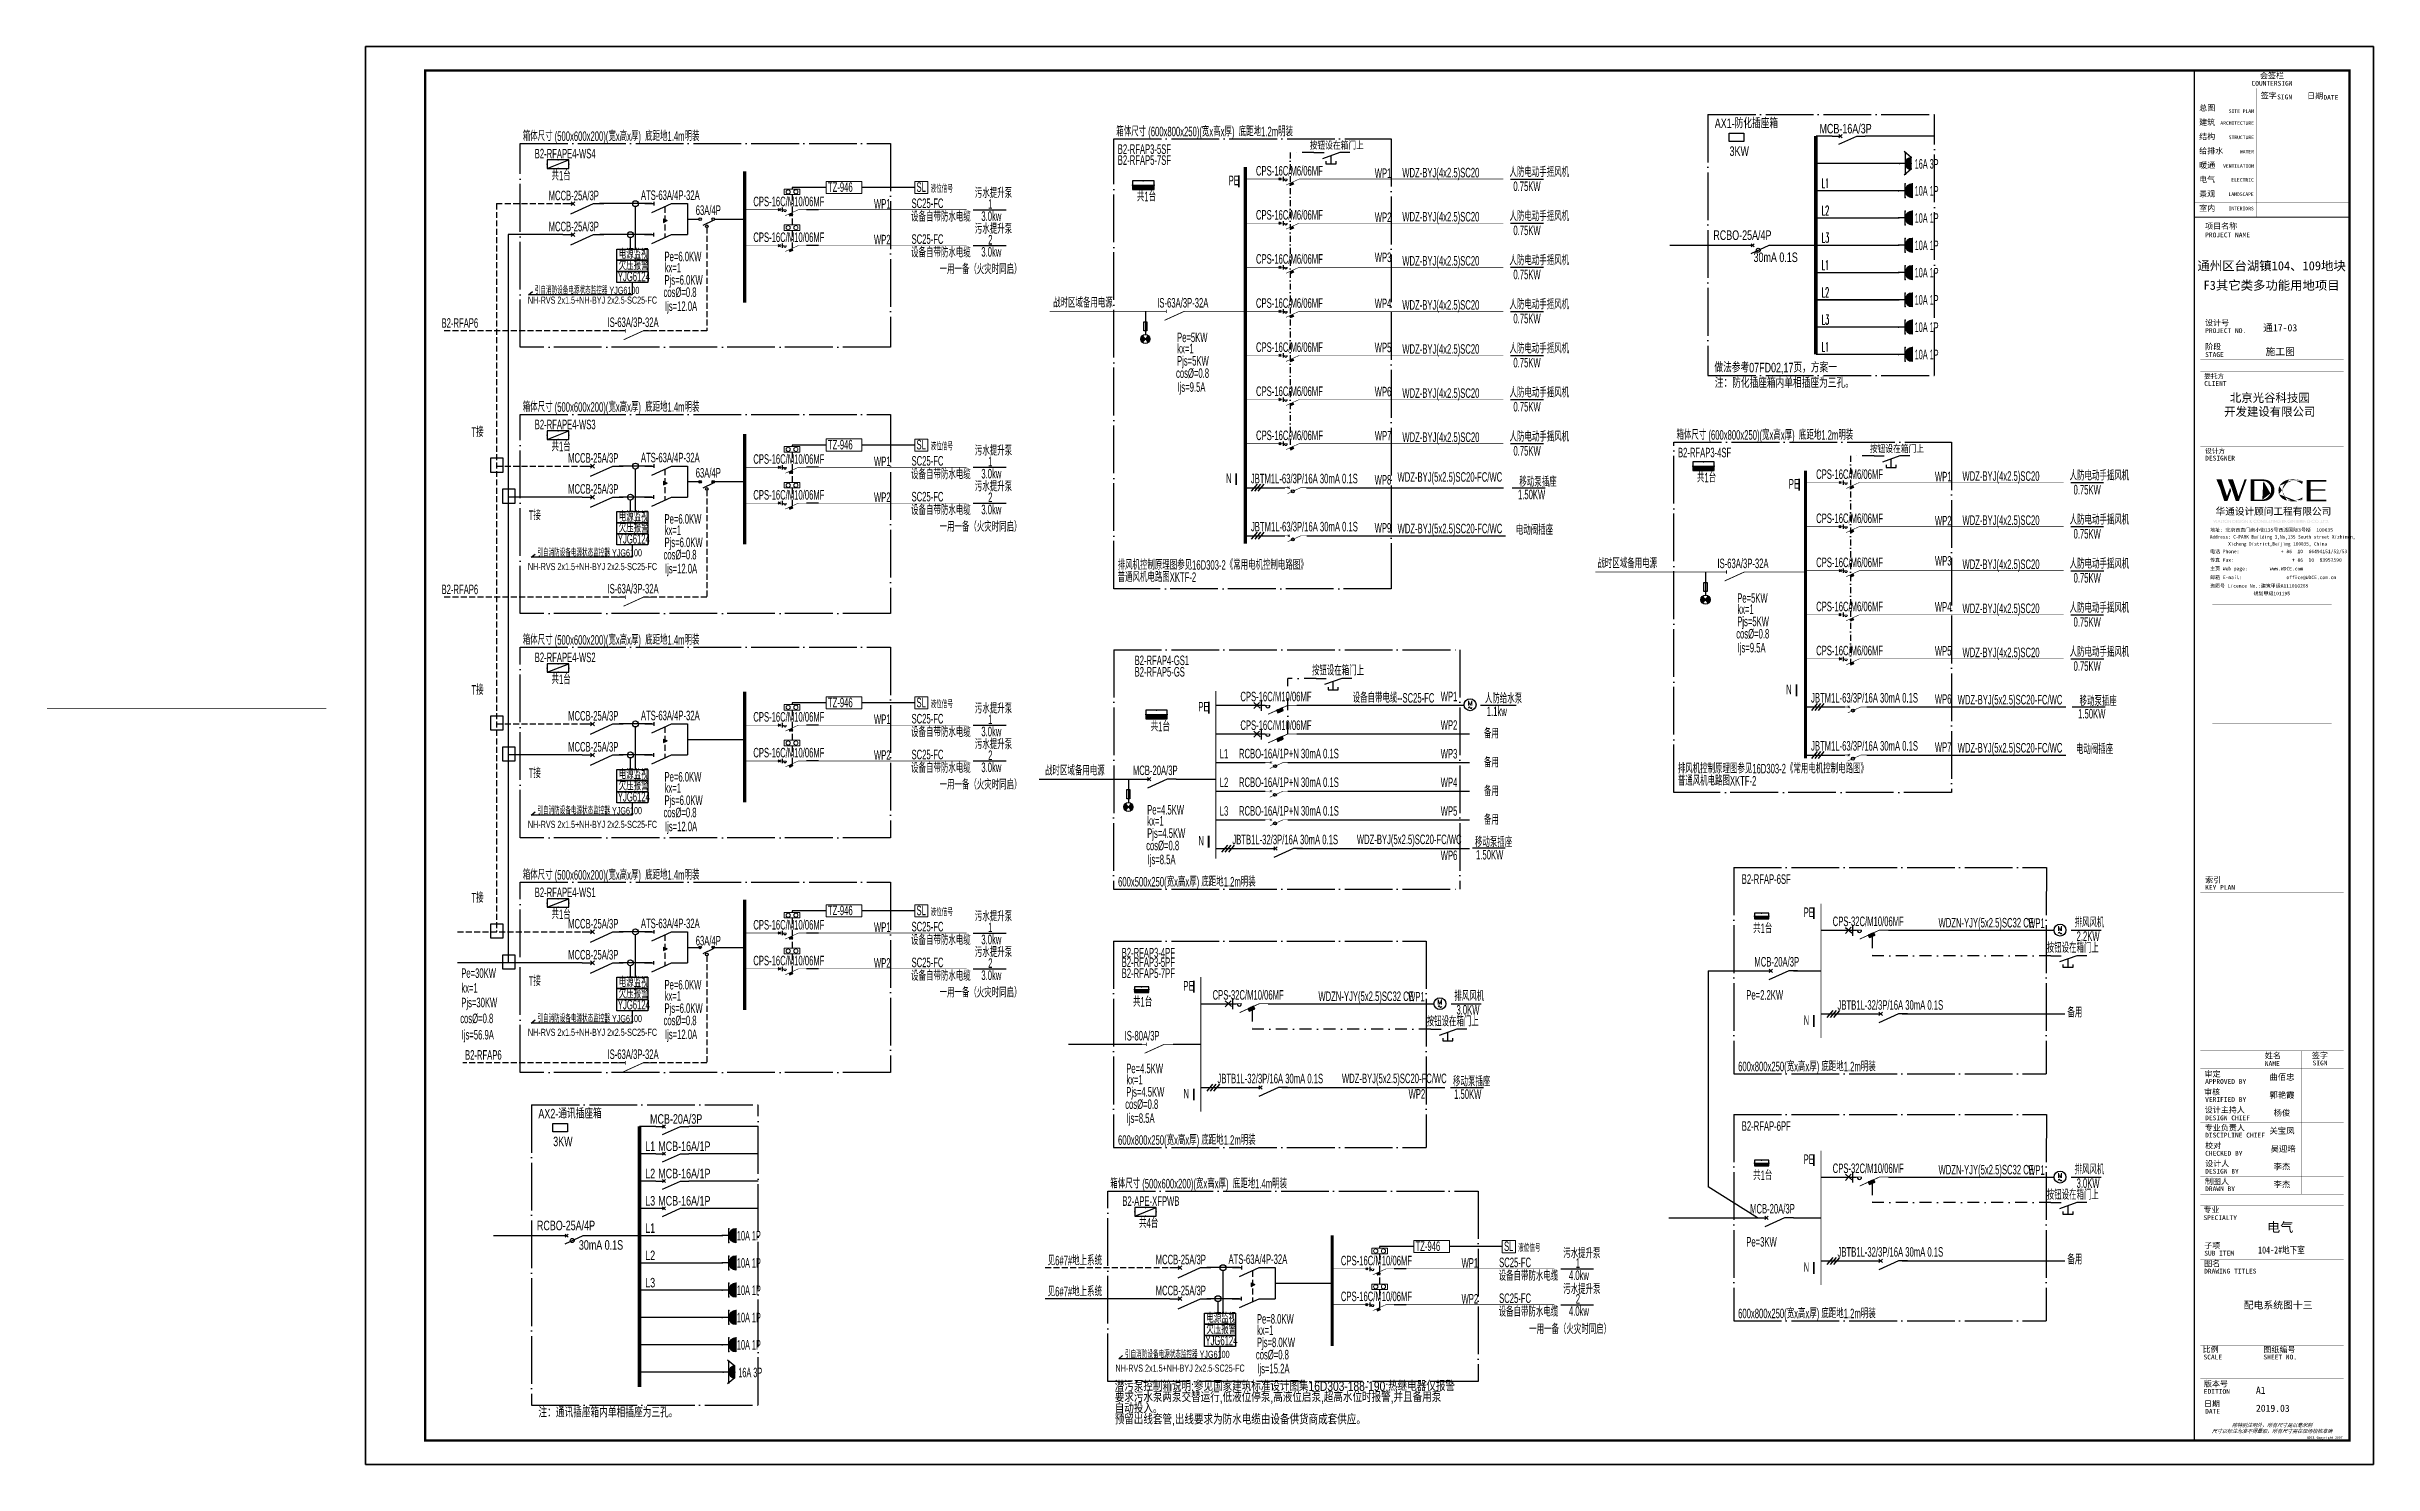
# Model space of a CAD drawing. Extents: x 776418 to 2076422, y -1170708 to 498544.
# Drawn here: x 895485 to 992943, y -942772 to -883372 of the extents above; entities that cross this region are included whole.
import ezdxf
from ezdxf.enums import TextEntityAlignment as Align

# ---------------------------------------------------------------- set-up
doc = ezdxf.new("R2010")
doc.units = 0
doc.header["$LTSCALE"] = 1000
doc.header["$MEASUREMENT"] = 0
for name, pattern in [('CONTINOUS', [0]), ('DASH', [0.35, 0.25, -0.1]), ('DASHDOT', [1, 0.5, -0.25, 0, -0.25]), ('DASHDOT2', [0.5, 0.25, -0.125, 0, -0.125]), ('DOTE', [2.42, 2, -0.2, 0.02, -0.2]), ('HIDDEN', [0.375, 0.25, -0.125])]:
    doc.linetypes.add(name, pattern=pattern)
doc.layers.get('0').update_dxf_attribs({"linetype": 'CONTINUOUS'})
for name, color, linetype in [('D-TEXT', 7, 'CONTINUOUS'), ('DIM-动力', 3, 'CONTINUOUS'), ('DIM-照明', 3, 'CONTINUOUS'), ('DQ', 255, 'CONTINOUS'), ('EL-SYSTEM', 1, 'CONTINUOUS'), ('EL-TEXT', 3, 'CONTINUOUS'), ('ELEMENT', 3, 'CONTINUOUS'), ('EQUIP-动力', 3, 'CONTINUOUS'), ('EQUIP-照明', 3, 'CONTINUOUS'), ('EQUIP-箱柜', 3, 'CONTINUOUS'), ('LAYER3', 7, 'DOTE'), ('SHEET_LINE', 6, 'CONTINUOUS'), ('SHEET_TEXT', 7, 'CONTINUOUS'), ('TEL_TEXT', 3, 'CONTINUOUS'), ('TEL_TITLE', 7, 'CONTINUOUS'), ('WIRE', 4, 'CONTINUOUS'), ('WIRE-动力', 2, 'CONTINUOUS'), ('WIRE-母线', 6, 'CONTINUOUS'), ('WIRE-照明', 1, 'CONTINUOUS'), ('WIRE-系统', 4, 'CONTINUOUS'), ('WIRE-通讯', 4, 'CONTINUOUS'), ('字', 7, 'CONTINUOUS')]:
    doc.layers.add(name, color=color, linetype=linetype)
doc.layers.add('层1', color=7, linetype='CONTINUOUS', lineweight=0)
doc.styles.add('_HZTXT', font='txt.shx', dxfattribs={"width": 0.8, "bigfont": 'HZTXT.shx'})
doc.styles.add('_JD', font='ros.shx', dxfattribs={"width": 0.8, "bigfont": 'JD.shx'})
doc.styles.add('_TCH_LABEL', font='COMPLEX', dxfattribs={"bigfont": 'GBCBIG'})
doc.styles.add('_TEL_DIM', font='SIMPLEX', dxfattribs={"width": 0.7, "height": 3.5, "bigfont": 'HZTXT'})
doc.styles.add('DIM_FONT', font='SIMPLEX', dxfattribs={"width": 0.7, "bigfont": 'GBCBIG'})
doc.styles.get("Standard").update_dxf_attribs({"font": 'gbenor.shx', "bigfont": 'gbcbig.shx'})
doc.styles.add('华文细黑', font='STXIHEI.TTF')

msp = doc.modelspace()

# ---------------------------------------------------------------- texts
at = {"layer": 'D-TEXT'}
for s, height, style, width, p in [('箱体尺寸 (600x800x250)(宽x高x厚)  底距地1.2m明装', 400, '_JD', 0.6, (940290, -887132)), ('箱体尺寸 (500x600x200)(宽x高x厚)  底距地1.4m明装', 400, '_JD', 0.6, (915431, -887327)), ('B2-RFAPE4-WS4', 400, '_JD', 0.6, (915932, -888058)), ('B2-RFAP3-5SF', 400, '_JD', 0.6, (940352, -887869)), ('共1台', 400, '_JD', 0.6, (916635, -888980)), ('B2-RFAP5-7SF', 400, '_JD', 0.6, (940352, -888329)), ('PE', 400, '_JD', 0.6, (944994, -889180)), ('CPS-16C/M6/06MF', 400, '_JD', 0.6, (946140, -888776)), ('WP1', 400, '_JD', 0.6, (951114, -888876)), ('WDZ-BYJ(4x2.5)SC20', 400, '_JD', 0.6, (952267, -888854)), ('人防电动手摇风机', 400, '_JD', 0.6, (956756, -888837)), ('MCCB-25A/3P', 400, '_JD', 0.6, (916515, -889812)), ('ATS-63A/4P-32A', 400, '_JD', 0.6, (920379, -889798, -2980)), ('CPS-16C/M10/06MF', 400, '_JD', 0.6, (925087, -890061)), ('TZ-946', 400, '_JD', 0.6, (928213, -889459)), ('WP1', 400, '_JD', 0.6, (930140, -890160)), ('SC25-FC', 400, '_JD', 0.6, (931714, -890138)), ('SL', 400, '_JD', 0.6, (931920, -889460)), ('液位信号', 300, '_JD', 0.6, (932512, -889491)), ('污水提升泵', 400, '_JD', 0.6, (934366, -889714)), ('1', 400, '_JD', 0.6, (934924, -890166)), ('共1台', 400, '_JD', 0.6, (941149, -889855)), ('0.75KW', 400, '_JD', 0.6, (956920, -889425)), ('L1', 400, '_HZTXT', 0.45, (969829, -889297)), ('MCCB-25A/3P', 400, '_JD', 0.6, (916515, -891111)), ('63A/4P', 400, '_JD', 0.6, (922675, -890424)), ('设备自带防水电缆', 400, '_JD', 0.6, (931695, -890704)), ('3.0kw', 400, '_JD', 0.6, (934637, -890676)), ('CPS-16C/M6/06MF', 400, '_JD', 0.6, (946140, -890623)), ('WP2', 400, '_JD', 0.6, (951115, -890723)), ('WDZ-BYJ(4x2.5)SC20', 400, '_JD', 0.6, (952268, -890701)), ('人防电动手摇风机', 400, '_JD', 0.6, (956756, -890684)), ('L2', 400, '_HZTXT', 0.45, (969829, -890440)), ('CPS-16C/M10/06MF', 400, '_JD', 0.6, (925087, -891561)), ('WP2', 400, '_JD', 0.6, (930140, -891660)), ('SC25-FC', 400, '_JD', 0.6, (931714, -891638)), ('污水提升泵', 400, '_JD', 0.6, (934366, -891214)), ('2', 400, '_JD', 0.6, (934924, -891666)), ('0.75KW', 400, '_JD', 0.6, (956921, -891272)), ('L3', 400, '_HZTXT', 0.45, (969829, -891583)), ('欠压报警', 400, '_JD', 0.6, (919451, -892736, 37)), ('电源监视', 400, '_JD', 0.6, (919451, -892268, 37)), ('Pe=6.0KW', 400, '_JD', 0.6, (921368, -892367)), ('kx=1', 400, '_JD', 0.6, (921374, -892835)), ('设备自带防水电缆', 400, '_JD', 0.6, (931695, -892204)), ('一用一备（火灾时同启）', 400, '_JD', 0.6, (932888, -892903)), ('3.0kw', 400, '_JD', 0.6, (934637, -892176)), ('CPS-16C/M6/06MF', 400, '_JD', 0.6, (946141, -892470)), ('WP3', 400, '_JD', 0.6, (951114, -892402)), ('WDZ-BYJ(4x2.5)SC20', 400, '_JD', 0.6, (952268, -892548)), ('人防电动手摇风机', 400, '_JD', 0.6, (956757, -892531)), ('0.75KW', 400, '_JD', 0.6, (956921, -893119)), ('L1', 400, '_HZTXT', 0.45, (969829, -892726)), ('引自消防设备电源状态监控器 YJG6100 ', 300, '_JD', 0.6, (915935, -893736)), ('YJG6124', 400, '_JD', 0.6, (919414, -893203, 37)), ('cos%%C=0.8', 400, '_JD', 0.6, (921326, -893863)), ('Pjs=6.0KW', 400, '_JD', 0.6, (921368, -893349)), ('L2', 400, '_HZTXT', 0.45, (969829, -893868)), ('NH-RVS 2x1.5+NH-BYJ 2x2.5-SC25-FC ', 300, '_JD', 0.6, (915646, -894146)), ('Ijs=12.0A', 400, '_JD', 0.6, (921388, -894447)), ('战时区域备用电源', 400, '_JD', 0.6, (937645, -894305)), ('IS-63A/3P-32A', 400, '_JD', 0.6, (942005, -894305)), ('CPS-16C/M6/06MF', 400, '_JD', 0.6, (946140, -894318)), ('WP4', 400, '_JD', 0.6, (951113, -894332)), ('WDZ-BYJ(4x2.5)SC20', 400, '_JD', 0.6, (952267, -894395)), ('人防电动手摇风机', 400, '_JD', 0.6, (956756, -894378)), ('0.75KW', 400, '_JD', 0.6, (956921, -894966)), ('L3', 400, '_HZTXT', 0.45, (969829, -895011)), ('B2-RFAP6', 400, '_JD', 0.6, (912029, -895153)), ('IS-63A/3P-32A', 400, '_JD', 0.6, (918981, -895123)), ('Pe=5KW', 400, '_JD', 0.6, (942834, -895755)), ('Pjs=5KW', 400, '_JD', 0.6, (942834, -896737)), ('kx=1', 400, '_JD', 0.6, (942840, -896224)), ('CPS-16C/M6/06MF', 400, '_JD', 0.6, (946141, -896165)), ('WP5', 400, '_JD', 0.6, (951113, -896180)), ('WDZ-BYJ(4x2.5)SC20', 400, '_JD', 0.6, (952268, -896242)), ('人防电动手摇风机', 400, '_JD', 0.6, (956757, -896225)), ('0.75KW', 400, '_JD', 0.6, (956921, -896813)), ('L1', 400, '_HZTXT', 0.45, (969829, -896154)), ('cos%%C=0.8', 400, '_JD', 0.6, (942792, -897252)), ('Ijs=9.5A', 400, '_JD', 0.6, (942854, -897836)), ('箱体尺寸 (500x600x200)(宽x高x厚)  底距地1.4m明装', 400, '_JD', 0.6, (915431, -898673)), ('CPS-16C/M6/06MF', 400, '_JD', 0.6, (946142, -898012)), ('WP6', 400, '_JD', 0.6, (951113, -898027)), ('WDZ-BYJ(4x2.5)SC20', 400, '_JD', 0.6, (952269, -898089)), ('人防电动手摇风机', 400, '_JD', 0.6, (956758, -898072)), ('0.75KW', 400, '_JD', 0.6, (956923, -898660)), ('T接', 400, '_JD', 0.6, (913282, -899723)), ('B2-RFAPE4-WS3', 400, '_JD', 0.6, (915932, -899404)), ('CPS-16C/M6/06MF', 400, '_JD', 0.6, (946143, -899859)), ('WP7', 400, '_JD', 0.6, (951117, -899874)), ('WDZ-BYJ(4x2.5)SC20', 400, '_JD', 0.6, (952271, -899936)), ('人防电动手摇风机', 400, '_JD', 0.6, (956759, -899919)), ('箱体尺寸 (600x800x250)(宽x高x厚)  底距地1.2m明装', 400, '_JD', 0.6, (963752, -899843)), ('共1台', 400, '_JD', 0.6, (916635, -900325)), ('MCCB-25A/3P', 400, '_JD', 0.6, (917330, -900806)), ('ATS-63A/4P-32A', 400, '_JD', 0.6, (920379, -900792, -2980)), ('CPS-16C/M10/06MF', 400, '_JD', 0.6, (925087, -900851)), ('TZ-946', 400, '_JD', 0.6, (928213, -900249)), ('SL', 400, '_JD', 0.6, (931920, -900250)), ('液位信号', 300, '_JD', 0.6, (932512, -900281)), ('污水提升泵', 400, '_JD', 0.6, (934366, -900504)), ('0.75KW', 400, '_JD', 0.6, (956924, -900507)), ('B2-RFAP3-4SF', 400, '_JD', 0.6, (963814, -900580)), ('63A/4P', 400, '_JD', 0.6, (922675, -901427)), ('WP1', 400, '_JD', 0.6, (930140, -900950)), ('设备自带防水电缆', 400, '_JD', 0.6, (931695, -901494)), ('SC25-FC', 400, '_JD', 0.6, (931714, -900928)), ('3.0kw', 400, '_JD', 0.6, (934637, -901466)), ('1', 400, '_JD', 0.6, (934924, -900956)), ('N', 400, '_JD', 0.6, (944883, -901656)), ('JBTM1L-63/3P/16A 30mA 0.1S', 400, '_JD', 0.6, (945926, -901670)), ('WP8', 400, '_JD', 0.6, (951111, -901721)), ('WDZ-BYJ(5x2.5)SC20-FC/WC', 400, '_JD', 0.6, (952067, -901603)), ('移动泵插座', 400, '_JD', 0.6, (957170, -901811)), ('共1台', 400, '_JD', 0.6, (964610, -901630)), ('CPS-16C/M6/06MF', 400, '_JD', 0.6, (969601, -901487)), ('WP1', 400, '_JD', 0.6, (974576, -901587)), ('WDZ-BYJ(4x2.5)SC20', 400, '_JD', 0.6, (975728, -901565)), ('人防电动手摇风机', 400, '_JD', 0.6, (980217, -901548)), ('MCCB-25A/3P', 400, '_JD', 0.6, (917330, -902105)), ('CPS-16C/M10/06MF', 400, '_JD', 0.6, (925087, -902351)), ('WP2', 400, '_JD', 0.6, (930140, -902450)), ('SC25-FC', 400, '_JD', 0.6, (931714, -902428)), ('污水提升泵', 400, '_JD', 0.6, (934366, -902004)), ('2', 400, '_JD', 0.6, (934924, -902456)), ('1.50KW', 400, '_JD', 0.6, (957112, -902336)), ('PE', 400, '_JD', 0.6, (968456, -901890)), ('0.75KW', 400, '_JD', 0.6, (980382, -902136)), ('T接', 400, '_JD', 0.6, (915678, -903208)), ('欠压报警', 400, '_JD', 0.6, (919451, -903730, 37)), ('电源监视', 400, '_JD', 0.6, (919451, -903262, 37)), ('Pe=6.0KW', 400, '_JD', 0.6, (921368, -903361)), ('kx=1', 400, '_JD', 0.6, (921374, -903830)), ('设备自带防水电缆', 400, '_JD', 0.6, (931695, -902994)), ('一用一备（火灾时同启）', 400, '_JD', 0.6, (932888, -903693)), ('3.0kw', 400, '_JD', 0.6, (934637, -902966)), ('JBTM1L-63/3P/16A 30mA 0.1S', 400, '_JD', 0.6, (945930, -903684)), ('WP9', 400, '_JD', 0.6, (951111, -903735)), ('WDZ-BYJ(5x2.5)SC20-FC/WC', 400, '_JD', 0.6, (952071, -903763)), ('电动阀插座', 400, '_JD', 0.6, (957025, -903825)), ('CPS-16C/M6/06MF', 400, '_JD', 0.6, (969602, -903334)), ('WP2', 400, '_JD', 0.6, (974576, -903434)), ('WDZ-BYJ(4x2.5)SC20', 400, '_JD', 0.6, (975729, -903412)), ('人防电动手摇风机', 400, '_JD', 0.6, (980218, -903395)), ('引自消防设备电源状态监控器 YJG6100 ', 300, '_JD', 0.6, (916043, -904731)), ('YJG6124', 400, '_JD', 0.6, (919414, -904197, 37)), ('Pjs=6.0KW', 400, '_JD', 0.6, (921368, -904343)), ('0.75KW', 400, '_JD', 0.6, (980382, -903983)), ('NH-RVS 2x1.5+NH-BYJ 2x2.5-SC25-FC ', 300, '_JD', 0.6, (915646, -905306)), ('cos%%C=0.8', 400, '_JD', 0.6, (921326, -904857)), ('Ijs=12.0A', 400, '_JD', 0.6, (921388, -905442)), ('排风机控制原理图参见16D303-2《常用电机控制电路图》', 400, '_JD', 0.6, (940344, -905290)), ('普通风机电路图XKTF-2', 400, '_JD', 0.6, (940344, -905800)), ('战时区域备用电源', 400, '_JD', 0.6, (960441, -905223)), ('IS-63A/3P-32A', 400, '_JD', 0.6, (965467, -905223)), ('CPS-16C/M6/06MF', 400, '_JD', 0.6, (969602, -905181)), ('WP3', 400, '_JD', 0.6, (974576, -905113)), ('WDZ-BYJ(4x2.5)SC20', 400, '_JD', 0.6, (975730, -905259)), ('人防电动手摇风机', 400, '_JD', 0.6, (980218, -905242)), ('B2-RFAP6', 400, '_JD', 0.6, (912029, -906313)), ('IS-63A/3P-32A', 400, '_JD', 0.6, (918981, -906283)), ('Pe=5KW', 400, '_JD', 0.6, (966295, -906673)), ('0.75KW', 400, '_JD', 0.6, (980383, -905830)), ('Pjs=5KW', 400, '_JD', 0.6, (966295, -907655)), ('kx=1', 400, '_JD', 0.6, (966301, -907142)), ('CPS-16C/M6/06MF', 400, '_JD', 0.6, (969602, -907028)), ('WP4', 400, '_JD', 0.6, (974574, -907043)), ('WDZ-BYJ(4x2.5)SC20', 400, '_JD', 0.6, (975729, -907106)), ('人防电动手摇风机', 400, '_JD', 0.6, (980217, -907089)), ('0.75KW', 400, '_JD', 0.6, (980382, -907677)), ('箱体尺寸 (500x600x200)(宽x高x厚)  底距地1.4m明装', 400, '_JD', 0.6, (915431, -908430)), ('cos%%C=0.8', 400, '_JD', 0.6, (966254, -908170)), ('B2-RFAPE4-WS2', 400, '_JD', 0.6, (915932, -909161)), ('B2-RFAP4-GS1', 400, '_JD', 0.6, (941057, -909285)), ('按钮设在箱门上', 400, '_JD', 0.6, (948483, -909716, 0)), ('Ijs=9.5A', 400, '_JD', 0.6, (966315, -908754)), ('CPS-16C/M6/06MF', 400, '_JD', 0.6, (969602, -908875)), ('WP5', 400, '_JD', 0.6, (974575, -908890)), ('WDZ-BYJ(4x2.5)SC20', 400, '_JD', 0.6, (975730, -908953)), ('人防电动手摇风机', 400, '_JD', 0.6, (980218, -908936)), ('0.75KW', 400, '_JD', 0.6, (980383, -909524)), ('T接', 400, '_JD', 0.6, (913282, -910525)), ('共1台', 400, '_JD', 0.6, (916635, -910082)), ('B2-RFAP5-GS', 400, '_JD', 0.6, (941057, -909766)), ('N', 400, '_JD', 0.6, (968345, -910506)), ('MCCB-25A/3P', 400, '_JD', 0.6, (917330, -911608)), ('ATS-63A/4P-32A', 400, '_JD', 0.6, (920379, -911594, -2980)), ('CPS-16C/M10/06MF', 400, '_JD', 0.6, (925087, -911652)), ('TZ-946', 400, '_JD', 0.6, (928213, -911051)), ('SL', 400, '_JD', 0.6, (931920, -911052)), ('液位信号', 300, '_JD', 0.6, (932512, -911083)), ('污水提升泵', 400, '_JD', 0.6, (934366, -911306)), ('PE', 400, '_JD', 0.6, (943728, -911227)), ('CPS-16C/M10/06MF', 400, '_JD', 0.6, (945487, -910801)), ('设备自带电缆--SC25-FC', 400, '_JD', 0.6, (950189, -910858)), ('WP1', 400, '_JD', 0.6, (953877, -910796)), ('人防给水泵', 400, '_JD', 0.6, (955727, -910886)), ('1.1kw', 400, '_JD', 0.6, (955809, -911422, -124)), ('JBTM1L-63/3P/16A 30mA 0.1S', 400, '_JD', 0.6, (969388, -910854)), ('WP6', 400, '_JD', 0.6, (974573, -910905)), ('WDZ-BYJ(5x2.5)SC20-FC/WC', 400, '_JD', 0.6, (975529, -910933)), ('1.50KW', 400, '_JD', 0.6, (980575, -911520)), ('移动泵插座', 400, '_JD', 0.6, (980632, -910995)), ('WP1', 400, '_JD', 0.6, (930140, -911752)), ('设备自带防水电缆', 400, '_JD', 0.6, (931695, -912296)), ('SC25-FC', 400, '_JD', 0.6, (931714, -911730)), ('3.0kw', 400, '_JD', 0.6, (934637, -912268)), ('1', 400, '_JD', 0.6, (934924, -911758)), ('共1台', 400, '_JD', 0.6, (941733, -912056)), ('CPS-16C/M10/06MF', 400, '_JD', 0.6, (945487, -912001)), ('WP2', 400, '_JD', 0.6, (953877, -911996)), ('备用', 400, '_JD', 0.6, (955687, -912355)), ('MCCB-25A/3P', 400, '_JD', 0.6, (917330, -912907)), ('CPS-16C/M10/06MF', 400, '_JD', 0.6, (925087, -913152)), ('WP2', 400, '_JD', 0.6, (930140, -913252)), ('SC25-FC', 400, '_JD', 0.6, (931714, -913230)), ('污水提升泵', 400, '_JD', 0.6, (934366, -912806)), ('2', 400, '_JD', 0.6, (934924, -913258)), ('L1', 400, '_JD', 0.6, (944623, -913196)), ('RCBO-16A/1P+N 30mA 0.1S', 400, '_JD', 0.6, (945428, -913191)), ('WP3', 400, '_JD', 0.6, (953877, -913196)), ('备用', 400, '_JD', 0.6, (955687, -913569)), ('JBTM1L-63/3P/16A 30mA 0.1S', 400, '_JD', 0.6, (969388, -912868)), ('WP7', 400, '_JD', 0.6, (974573, -912919)), ('WDZ-BYJ(5x2.5)SC20-FC/WC', 400, '_JD', 0.6, (975529, -912947)), ('电动阀插座', 400, '_JD', 0.6, (980482, -913009)), ('T接', 400, '_JD', 0.6, (915678, -914010)), ('欠压报警', 400, '_JD', 0.6, (919451, -914532, 37)), ('电源监视', 400, '_JD', 0.6, (919451, -914064, 37)), ('Pe=6.0KW', 400, '_JD', 0.6, (921368, -914163)), ('设备自带防水电缆', 400, '_JD', 0.6, (931695, -913796)), ('一用一备（火灾时同启）', 400, '_JD', 0.6, (932888, -914495)), ('3.0kw', 400, '_JD', 0.6, (934637, -913768)), ('战时区域备用电源', 400, '_JD', 0.6, (937308, -913907)), ('MCB-20A/3P', 400, '_JD', 0.6, (940985, -913892)), ('L2', 400, '_JD', 0.6, (944623, -914396)), ('RCBO-16A/1P+N 30mA 0.1S', 400, '_JD', 0.6, (945428, -914391)), ('WP4', 400, '_JD', 0.6, (953877, -914396)), ('排风机控制原理图参见16D303-2《常用电机控制电路图》', 400, '_JD', 0.6, (963807, -913821)), ('普通风机电路图XKTF-2', 400, '_JD', 0.6, (963807, -914331)), ('YJG6124', 400, '_JD', 0.6, (919414, -914999, 37)), ('Pjs=6.0KW', 400, '_JD', 0.6, (921368, -915145)), ('kx=1', 400, '_JD', 0.6, (921374, -914632)), ('备用', 400, '_JD', 0.6, (955687, -914769)), ('NH-RVS 2x1.5+NH-BYJ 2x2.5-SC25-FC ', 300, '_JD', 0.6, (915646, -916108)), ('引自消防设备电源状态监控器 YJG6100 ', 300, '_JD', 0.6, (916043, -915532)), ('cos%%C=0.8', 400, '_JD', 0.6, (921326, -915659)), ('Ijs=12.0A', 400, '_JD', 0.6, (921388, -916243)), ('Pe=4.5KW', 400, '_JD', 0.6, (941582, -915544)), ('Pjs=4.5KW', 400, '_JD', 0.6, (941582, -916526)), ('kx=1', 400, '_JD', 0.6, (941588, -916013)), ('L3', 400, '_JD', 0.6, (944623, -915596)), ('RCBO-16A/1P+N 30mA 0.1S', 400, '_JD', 0.6, (945428, -915591)), ('WP5', 400, '_JD', 0.6, (953877, -915596)), ('备用', 400, '_JD', 0.6, (955688, -915969)), ('cos%%C=0.8', 400, '_JD', 0.6, (941540, -917041)), ('N', 400, '_JD', 0.6, (943728, -916839)), ('JBTB1L-32/3P/16A 30mA 0.1S', 400, '_JD', 0.6, (945151, -916791)), ('WDZ-BYJ(5x2.5)SC20-FC/WC', 400, '_JD', 0.6, (950365, -916785)), ('WP6', 400, '_JD', 0.6, (953877, -917452)), ('移动泵插座', 400, '_JD', 0.6, (955312, -916903)), ('1.50KW', 400, '_JD', 0.6, (955357, -917428)), ('箱体尺寸 (500x600x200)(宽x高x厚)  底距地1.4m明装', 400, '_JD', 0.6, (915431, -918273)), ('Ijs=8.5A', 400, '_JD', 0.6, (941602, -917625)), ('B2-RFAP-6SF', 400, '_JD', 0.6, (966486, -918449)), ('T接', 400, '_JD', 0.6, (913282, -919235)), ('B2-RFAPE4-WS1', 400, '_JD', 0.6, (915932, -919005)), ('600x500x250(宽x高x厚) 底距地1.2m明装', 400, '_JD', 0.6, (940364, -918560)), ('共1台', 400, '_JD', 0.6, (916635, -919926)), ('MCCB-25A/3P', 400, '_JD', 0.6, (917330, -920318)), ('ATS-63A/4P-32A', 400, '_JD', 0.6, (920379, -920304, -2980)), ('CPS-16C/M10/06MF', 400, '_JD', 0.6, (925087, -920362)), ('TZ-946', 400, '_JD', 0.6, (928213, -919760)), ('SL', 400, '_JD', 0.6, (931920, -919762)), ('液位信号', 300, '_JD', 0.6, (932512, -919793)), ('污水提升泵', 400, '_JD', 0.6, (934366, -920016)), ('PE', 400, '_JD', 0.6, (969075, -919838)), ('CPS-32C/M10/06MF', 400, '_JD', 0.6, (970294, -920219)), ('WDZN-YJY(5x2.5)SC32 CE', 400, '_JD', 0.6, (974726, -920276)), ('WP1', 400, '_JD', 0.6, (978482, -920293)), ('排风风机', 400, '_JD', 0.6, (980422, -920270)), ('63A/4P', 400, '_JD', 0.6, (922675, -921028)), ('WP1', 400, '_JD', 0.6, (930140, -920461)), ('设备自带防水电缆', 400, '_JD', 0.6, (931695, -921006)), ('SC25-FC', 400, '_JD', 0.6, (931714, -920440)), ('3.0kw', 400, '_JD', 0.6, (934637, -920977)), ('1', 400, '_JD', 0.6, (934924, -920468)), ('共1台', 400, '_JD', 0.6, (966962, -920512)), ('按钮设在箱门上', 400, '_JD', 0.6, (979258, -921334, 0)), ('2.2KW', 400, '_JD', 0.6, (980508, -920840, -124)), ('MCCB-25A/3P', 400, '_JD', 0.6, (917330, -921617)), ('CPS-16C/M10/06MF', 400, '_JD', 0.6, (925087, -921862)), ('WP2', 400, '_JD', 0.6, (930140, -921961)), ('SC25-FC', 400, '_JD', 0.6, (931714, -921940)), ('污水提升泵', 400, '_JD', 0.6, (934366, -921516)), ('2', 400, '_JD', 0.6, (934924, -921968)), ('B2-RFAP3-4PF', 400, '_JD', 0.6, (940515, -921530)), ('B2-RFAP3-5PF', 400, '_JD', 0.6, (940515, -921933)), ('MCB-20A/3P', 400, '_JD', 0.6, (967015, -921913)), ('Pe=30KW', 400, '_JD', 0.6, (912854, -922388)), ('kx=1', 400, '_JD', 0.6, (912860, -923007)), ('T接', 400, '_JD', 0.6, (915678, -922720)), ('欠压报警', 400, '_JD', 0.6, (919451, -923242, 37)), ('电源监视', 400, '_JD', 0.6, (919451, -922774, 37)), ('Pe=6.0KW', 400, '_JD', 0.6, (921368, -922873)), ('kx=1', 400, '_JD', 0.6, (921374, -923341)), ('设备自带防水电缆', 400, '_JD', 0.6, (931695, -922506)), ('一用一备（火灾时同启）', 400, '_JD', 0.6, (932888, -923205)), ('3.0kw', 400, '_JD', 0.6, (934637, -922477)), ('B2-RFAP5-7PF', 400, '_JD', 0.6, (940515, -922391)), ('PE', 400, '_JD', 0.6, (943103, -922920)), ('CPS-32C/M10/06MF', 400, '_JD', 0.6, (944323, -923300)), ('排风风机', 400, '_JD', 0.6, (954450, -923351)), ('Pe=2.2KW', 400, '_JD', 0.6, (966676, -923300)), ('cos%%C=0.8', 400, '_JD', 0.6, (912812, -924284)), ('Pjs=30KW', 400, '_JD', 0.6, (912854, -923620)), ('YJG6124', 400, '_JD', 0.6, (919414, -923709, 37)), ('Pjs=6.0KW', 400, '_JD', 0.6, (921368, -923855)), ('共1台', 400, '_JD', 0.6, (940990, -923594)), ('WDZN-YJY(5x2.5)SC32 CE', 400, '_JD', 0.6, (948755, -923357)), ('WP1', 400, '_JD', 0.6, (952511, -923375)), ('3.0KW', 400, '_JD', 0.6, (954537, -923922, -124)), ('JBTB1L-32/3P/16A 30mA 0.1S', 400, '_JD', 0.6, (970498, -923722)), ('备用', 400, '_JD', 0.6, (980122, -924039)), ('Ijs=56.9A', 400, '_JD', 0.6, (912874, -924969)), ('NH-RVS 2x1.5+NH-BYJ 2x2.5-SC25-FC ', 300, '_JD', 0.6, (915646, -924818)), ('引自消防设备电源状态监控器 YJG6100 ', 300, '_JD', 0.6, (916043, -924242)), ('cos%%C=0.8', 400, '_JD', 0.6, (921326, -924369)), ('Ijs=12.0A', 400, '_JD', 0.6, (921388, -924953)), ('IS-80A/3P', 400, '_JD', 0.6, (940639, -925010)), ('按钮设在箱门上', 400, '_JD', 0.6, (953287, -924415, 0)), ('N', 400, '_JD', 0.6, (969075, -924355)), ('B2-RFAP6', 400, '_JD', 0.6, (913013, -925815)), ('IS-63A/3P-32A', 400, '_JD', 0.6, (918981, -925786)), ('Pe=4.5KW', 400, '_JD', 0.6, (940705, -926381)), ('kx=1', 400, '_JD', 0.6, (940711, -926850)), ('JBTB1L-32/3P/16A 30mA 0.1S', 400, '_JD', 0.6, (944527, -926804)), ('WDZ-BYJ(5x2.5)SC20-FC/WC', 400, '_JD', 0.6, (949740, -926798)), ('移动泵插座', 400, '_JD', 0.6, (954393, -926931)), ('600x800x250(宽x高x厚) 底距地1.2m明装', 400, '_JD', 0.6, (966334, -926299, 0)), ('cos%%C=0.8', 400, '_JD', 0.6, (940663, -927877)), ('Pjs=4.5KW', 400, '_JD', 0.6, (940705, -927363)), ('N', 400, '_JD', 0.6, (943103, -927437)), ('WP2', 400, '_JD', 0.6, (952532, -927448)), ('1.50KW', 400, '_JD', 0.6, (954438, -927456)), ('Ijs=8.5A', 400, '_JD', 0.6, (940725, -928462)), ('B2-RFAP-6PF', 400, '_JD', 0.6, (966486, -928794)), ('600x800x250(宽x高x厚) 底距地1.2m明装', 400, '_JD', 0.6, (940363, -929380, 0)), ('共1台', 400, '_JD', 0.6, (966962, -930858)), ('PE', 400, '_JD', 0.6, (969075, -930184)), ('CPS-32C/M10/06MF', 400, '_JD', 0.6, (970294, -930564)), ('WDZN-YJY(5x2.5)SC32 CE', 400, '_JD', 0.6, (974726, -930621)), ('WP1', 400, '_JD', 0.6, (978482, -930639)), ('排风风机', 400, '_JD', 0.6, (980422, -930615)), ('箱体尺寸 (500x600x200)(宽x高x厚)  底距地1.4m明装', 400, '_JD', 0.6, (940041, -931207)), ('B2-APE-XFPWB', 400, '_JD', 0.6, (940542, -931938)), ('按钮设在箱门上', 400, '_JD', 0.6, (979258, -931679, 0)), ('3.0KW', 400, '_JD', 0.6, (980508, -931186, -124)), ('共4台', 400, '_JD', 0.6, (941245, -932860)), ('MCB-20A/3P', 400, '_JD', 0.6, (966834, -932258)), ('TZ-946', 400, '_JD', 0.6, (952822, -933828)), ('SL', 400, '_JD', 0.6, (956529, -933829)), ('液位信号', 300, '_JD', 0.6, (957121, -933860)), ('Pe=3KW', 400, '_JD', 0.6, (966676, -933645)), ('JBTB1L-32/3P/16A 30mA 0.1S', 400, '_JD', 0.6, (970498, -934068)), ('见6#7#地上系统', 400, '_JD', 0.6, (937416, -934429)), ('MCCB-25A/3P', 400, '_JD', 0.6, (941939, -934385)), ('ATS-63A/4P-32A', 400, '_JD', 0.6, (944989, -934371, -2980)), ('CPS-16C/M10/06MF', 400, '_JD', 0.6, (949697, -934430)), ('WP1', 400, '_JD', 0.6, (954750, -934529)), ('SC25-FC', 400, '_JD', 0.6, (956323, -934507)), ('污水提升泵', 400, '_JD', 0.6, (959008, -934132)), ('1', 400, '_JD', 0.6, (959534, -934535)), ('N', 400, '_JD', 0.6, (969075, -934701)), ('备用', 400, '_JD', 0.6, (980122, -934385)), ('见6#7#地上系统', 400, '_JD', 0.6, (937416, -935728)), ('MCCB-25A/3P', 400, '_JD', 0.6, (941939, -935684)), ('CPS-16C/M10/06MF', 400, '_JD', 0.6, (949697, -935930)), ('设备自带防水电缆', 400, '_JD', 0.6, (956304, -935073)), ('污水提升泵', 400, '_JD', 0.6, (959008, -935632)), ('4.0kw', 400, '_JD', 0.6, (959247, -935045)), ('电源监视', 400, '_JD', 0.6, (944060, -936841, 37)), ('Pe=8.0KW', 400, '_JD', 0.6, (946178, -936874)), ('WP2', 400, '_JD', 0.6, (954750, -936029)), ('设备自带防水电缆', 400, '_JD', 0.6, (956304, -936573)), ('SC25-FC', 400, '_JD', 0.6, (956323, -936007)), ('4.0kw', 400, '_JD', 0.6, (959247, -936545)), ('2', 400, '_JD', 0.6, (959534, -936035)), ('600x800x250(宽x高x厚) 底距地1.2m明装', 400, '_JD', 0.6, (966334, -936644, 0)), ('YJG6124', 400, '_JD', 0.6, (944024, -937777, 37)), ('欠压报警', 400, '_JD', 0.6, (944060, -937309, 37)), ('Pjs=8.0KW', 400, '_JD', 0.6, (946178, -937856)), ('kx=1', 400, '_JD', 0.6, (946184, -937343)), ('一用一备（火灾时同启）', 400, '_JD', 0.6, (957581, -937307)), ('引自消防设备电源状态监控器 YJG6100 ', 300, '_JD', 0.6, (940653, -938310)), ('cos%%C=0.8', 400, '_JD', 0.6, (946136, -938370)), ('NH-RVS 2x1.5+NH-BYJ 2x2.5-SC25-FC ', 300, '_JD', 0.6, (940256, -938885)), ('Ijs=15.2A', 400, '_JD', 0.6, (946198, -938954))]:
    msp.add_text(s, height=height, rotation=359.99998, dxfattribs=dict(at, style=style, width=width)).set_placement(p)
at = {"layer": 'D-TEXT', "insert": (940224, -939291), "char_height": 400, "width": 13924.82, "attachment_point": 1, "line_spacing_factor": 0.7, "style": '_JD'}
msp.add_mtext('潜污泵控制箱说明:参见国家建筑标准设计图集16D303-188-190;热继电器仅报警\\P要求污水泵两泵交替运行,低液位停泵,高液位启泵,超高水位时报警,并且备用泵自动投入。\\P预留出线套管,出线要求为防水电缆由设备供货商成套供应。', dxfattribs=at)
at = {"layer": 'DIM-照明', "style": '_TEL_DIM', "width": 0.8}
for p in [(948390, -887682), (971851, -900393)]:
    msp.add_text('按钮设在箱门上', height=300, rotation=359.99998, dxfattribs=at).set_placement(p)
at = {"layer": 'EL-TEXT', "style": '华文细黑'}
msp.add_text('配电系统图十三', height=294, dxfattribs=at).set_placement((987510, -936243))
at = {"layer": 'SHEET_TEXT', "style": '华文细黑'}
msp.add_text('吴迎培', height=250, dxfattribs=at).set_placement((988635, -929425), align=Align.TOP_LEFT)
for tag, p in [('曲佰忠', (989111, -926417)), ('郭艳霞', (989111, -927167)), ('关宝凤', (989111, -928667)), ('杨俊', (989111, -927917)), ('李杰', (989111, -930167)), ('李杰', (989111, -930917))]:
    msp.add_attdef(tag, text='', height=250, dxfattribs=at).set_placement(p, align=Align.TOP_CENTER)
at = {"layer": 'TEL_TEXT', "color": 7, "style": '_JD'}
for s, width, p in [('AX1-防化插座箱', 0.7, (965356, -886789)), ('MCB-16A/3P', 0.7, (969742, -887011)), ('3KW', 0.7, (965975, -887951)), ('16A 3P', 0.5, (973728, -888488)), ('10A 1P', 0.5, (973728, -889615)), ('10A 1P', 0.5, (973728, -890757)), ('RCBO-25A/4P', 0.7, (965295, -891473)), ('10A 1P', 0.5, (973728, -891900)), ('30mA 0.1S', 0.7, (966978, -892400)), ('10A 1P', 0.5, (973728, -893043)), ('10A 1P', 0.5, (973728, -894186)), ('10A 1P', 0.5, (973728, -895329)), ('做法参考07FD02,17页，方案一', 0.7, (965341, -897022)), ('10A 1P', 0.5, (973728, -896472)), ('注：防化插座箱内单相插座为三孔。', 0.7, (965356, -897667)), ('AX2-通讯插座箱', 0.7, (916085, -928275)), ('MCB-20A/3P', 0.7, (920763, -928497)), ('3KW', 0.7, (916705, -929438)), ('L1', 0.7, (920559, -929640)), ('MCB-16A/1P', 0.7, (921106, -929640)), ('L2', 0.7, (920559, -930783)), ('MCB-16A/1P', 0.7, (921106, -930783)), ('L3', 0.7, (920559, -931926)), ('MCB-16A/1P', 0.7, (921106, -931926)), ('RCBO-25A/4P', 0.7, (916024, -932959)), ('L1', 0.7, (920559, -933069)), ('30mA 0.1S', 0.7, (917780, -933776)), ('10A 1P', 0.5, (924401, -933387)), ('L2', 0.7, (920559, -934212)), ('10A 1P', 0.5, (924401, -934529)), ('L3', 0.7, (920559, -935355)), ('10A 1P', 0.5, (924401, -935673)), ('10A 1P', 0.5, (924401, -936815)), ('10A 1P', 0.5, (924401, -937959)), ('16A 3P', 0.5, (924458, -939118)), ('注：通讯插座箱内单相插座为三孔。', 0.7, (916086, -940798))]:
    msp.add_text(s, height=400, dxfattribs=dict(at, width=width)).set_placement(p)
at = {"layer": '字', "style": '华文细黑', "width": 0.75}
msp.add_text('104-2#地下室', height=300, dxfattribs=at).set_placement((988109, -933936))

# ---------------------------------------------------------------- blocks, each defined once
blk = doc.blocks.new('$element$00000578')
at = {"const_width": 0.0233}
for points in [[(0, 0), (0, -0.25)], [(0, -1), (0, -0.75), (-0.25, -0.2)], [(-0.05, -0.25), (0.05, -0.25)]]:
    blk.add_lwpolyline(points, dxfattribs=at)
at = {"flags": 9}
blk.add_attdef('S', (0, 0), '', height=0.00000667, dxfattribs=at)
blk = doc.blocks.new('$element$00000596')
at = {"const_width": 0.0233}
for points in [[(0, 0), (0, -0.25)], [(-0.25, -0.2), (0, -0.75), (0, -1)]]:
    blk.add_lwpolyline(points, dxfattribs=at)
blk.add_arc((-0.008, -0.192), 0.0589, 81.8699, 278.1301)
at = {"flags": 9}
blk.add_attdef('S', (0, 0), '', height=0.00000667, dxfattribs=at)
blk = doc.blocks.new('KBO')
at = {"lineweight": 30}
for p, q in [((-1003, -47), (-1097, 47)), ((-1097, -47), (-1003, 47))]:
    blk.add_line(p, q, dxfattribs=at)
at = {"color": 2, "lineweight": 25}
blk.add_line((-921, 91), (-921, -91), dxfattribs=at)
at = {"color": 2}
for p, q in [((-644, -187), (-514, -129)), ((-641, -193), (-511, -135)), ((-638, -199), (-509, -141)), ((-636, -205), (-506, -147)), ((-633, -211), (-503, -153)), ((-630, -217), (-501, -159)), ((-628, -222), (-498, -165)), ((-625, -228), (-495, -171)), ((-623, -234), (-493, -177)), ((-620, -240), (-490, -182)), ((-617, -246), (-487, -188)), ((-615, -252), (-485, -194)), ((-612, -258), (-482, -200)), ((-609, -264), (-480, -206))]:
    blk.add_line(p, q, dxfattribs=at)
blk.add_lwpolyline([(-645, -183), (-515, -125), (-478, -210), (-608, -268)], close=True)
at = {"layer": 'ELEMENT', "xscale": 999.9899999999907, "yscale": 999.9899999999907, "zscale": 999.9899999999907, "rotation": 90}
blk.add_blockref('$element$00000596', (-1000, 0), dxfattribs=at)
blk = doc.blocks.new('$element$00000544')
for points in [[(-0.25, -0.333), (-0.324, -0.333), (-0.324, -0.617), (-0.25, -0.617)], [(-0.324, -0.478), (-0.087, -0.478)], [(0, -1), (0, -0.721), (-0.176, -0.235)], [(0, 0), (0, -0.283)]]:
    blk.add_lwpolyline(points)
at = {"flags": 9}
blk.add_attdef('S', (0, 0), '', height=0.00000667, dxfattribs=at)
blk = doc.blocks.new('*X12')
at = {"color": 0}
for p, q in [((-250, 33), (-183, 100)), ((-250, 68), (-218, 100)), ((-247, 0), (-147, 100)), ((-212, 0), (-112, 100)), ((-177, 0), (-77, 100)), ((-141, 0), (-41, 100)), ((-106, 0), (-6, 100)), ((-71, 0), (29, 100)), ((-35, 0), (65, 100)), ((0, 0), (100, 100)), ((35, 0), (135, 100)), ((71, 0), (171, 100)), ((106, 0), (206, 100)), ((141, 0), (241, 100)), ((177, 0), (250, 73)), ((212, 0), (250, 38)), ((247, 0), (250, 3))]:
    blk.add_line(p, q, dxfattribs=at)
blk = doc.blocks.new('$equip$00001414')
for p, q in [((0.75, 0.6), (-0.75, 0.6)), ((-0.75, 0.6), (-0.75, 0)), ((-0.75, 0.3), (0.75, 0.3)), ((-0.75, 0), (0.75, 0)), ((0.75, 0), (0.75, 0.6))]:
    blk.add_line(p, q)
at = {"const_width": 0.3}
blk.add_lwpolyline([(-0.75, 0.15), (0.75, 0.15)], dxfattribs=at)
for p in [(-0.75, 0.3), (0, 0.6), (0, 0), (0.75, 0.3)]:
    blk.add_point(p)
at = {"xscale": 0.00300000000061118, "yscale": 0.00300000000061118, "zscale": 0.00300000000061118}
blk.add_blockref('*X12', (0, 0), dxfattribs=at)
at = {"style": '_TCH_LABEL', "flags": 9}
blk.add_attdef('A', (0, 0), '', height=0.00002, dxfattribs=at)
blk = doc.blocks.new('M_V30EZW')
for p, q in [((-0.25, -0.2), (0, -0.75)), ((-0.047, -0.203), (0.047, -0.297)), ((-0.047, -0.297), (0.047, -0.203))]:
    blk.add_line(p, q)
for points in [[(0, 0), (0, -0.25)], [(0, -0.75), (0, -1)]]:
    blk.add_lwpolyline(points)
at = {"width": 0.8, "flags": 9}
blk.add_attdef('S', (0.25, -0.5), '', height=0.2, dxfattribs=at)
blk = doc.blocks.new('M_M19DXM')
for p, q in [((-0.25, -0.2), (0, -0.75)), ((-0.047, -0.203), (0.047, -0.297)), ((-0.047, -0.297), (0.047, -0.203))]:
    blk.add_line(p, q)
for points in [[(0, 0), (0, -0.25)], [(0, -0.75), (0, -1)]]:
    blk.add_lwpolyline(points)
blk.add_circle((-0.151, -0.417), 0.0615)
at = {"style": 'DIM_FONT', "width": 0.8, "flags": 9}
blk.add_attdef('S', (0.25, -0.5), '', height=0.2, dxfattribs=at)
blk = doc.blocks.new('$equip$00001237')
for p, q in [((-0.5, 1.05), (-0.5, 1)), ((-0.5, 1), (0.5, 1)), ((0.5, 0.5), (-0.5, 0.5)), ((0, 0.5), (0, 0)), ((0.5, 1.05), (0.5, 1))]:
    blk.add_line(p, q)
blk.add_arc((0, 1), 0.5, 180, 0)
for p in [(-0.5, 0.5), (0, 1), (0, 0), (0.5, 0.5)]:
    blk.add_point(p)
for points in [[(0.43, 0.75), (-0.43, 0.75), (0.5, 1), (-0.5, 1)], [(0.25, 0.57), (-0.25, 0.57), (0.43, 0.75), (-0.43, 0.75)], [(0, 0.5), (0, 0.5), (0.25, 0.57), (-0.25, 0.57)]]:
    blk.add_solid(points)
at = {"flags": 9}
blk.add_attdef('A', (0, 0), '', height=0.00002, dxfattribs=at)
blk = doc.blocks.new('$equip$00001248')
for p, q in [((-0.36, 0.71), (-0.72, 0.28)), ((0.66, 0.36), (-0.66, 0.36)), ((-0.36, 0.75), (-0.36, 0.71)), ((0.36, 0.71), (-0.36, 0.71)), ((0, 0.36), (0, 0)), ((0.36, 0.75), (0.36, 0.71)), ((0.36, 0.71), (0.72, 0.28))]:
    blk.add_line(p, q)
blk.add_arc((0, 0.71), 0.357, 180, 0)
for points in [[(0.31, 0.54), (-0.31, 0.54), (0.36, 0.71), (-0.36, 0.71)], [(0.18, 0.4), (-0.18, 0.4), (0.31, 0.54), (-0.31, 0.54)], [(0, 0.36), (0, 0.36), (0.18, 0.4), (-0.18, 0.4)]]:
    blk.add_solid(points)
at = {"layer": 'EQUIP-照明'}
for p in [(-0.66, 0.36), (0, 0.71), (0, 0), (0.66, 0.36)]:
    blk.add_point(p, dxfattribs=at)
at = {"layer": 'EQUIP-照明', "style": '_TCH_LABEL', "flags": 9}
blk.add_attdef('A', (0, 0), '', height=0.00002, dxfattribs=at)
blk = doc.blocks.new('$element$00000525')
at = {"const_width": 0.0233}
for points in [[(0, 0), (0, -0.25)], [(-0.25, -0.2), (0, -0.75), (0, -1)], [(-0.047, -0.203), (0.047, -0.297)], [(0.047, -0.203), (-0.047, -0.297)]]:
    blk.add_lwpolyline(points, dxfattribs=at)
blk.add_circle((-0.151, -0.417), 0.0615)
at = {"flags": 9}
blk.add_attdef('S', (0, 0), '', height=0.00000667, dxfattribs=at)
blk = doc.blocks.new('$element$00000577')
at = {"const_width": 0.0233}
for points in [[(0, 0), (0, -0.25)], [(-0.25, -0.2), (0, -0.75), (0, -1)]]:
    blk.add_lwpolyline(points, dxfattribs=at)
blk.add_arc((-0.008, -0.192), 0.0589, 81.8699, 278.1301)
at = {"flags": 9}
blk.add_attdef('S', (0, 0), '', height=0.00000667, dxfattribs=at)
blk = doc.blocks.new('$equip$00001811')
blk.add_circle((0, 0), 0.5)
for centre, radius, start, end in [((-0.07, -0.27), 0.0768, 17.2272, 184.2164), ((0.07, -0.23), 0.0769, 197.2591, 5.1179)]:
    blk.add_arc(centre, radius, start, end)
at = {"color": 7, "style": '_TEL_DIM'}
blk.add_attdef('$TEXT$', text='', height=0.4, dxfattribs=at).set_placement((0, 0.14), align=Align.MIDDLE_CENTER)
at = {"color": 7, "style": '_TEL_DIM', "flags": 1}
blk.add_attdef('A', text='', height=0.00002, dxfattribs=at).set_placement((0, 0), align=Align.MIDDLE_CENTER)
blk = doc.blocks.new('$element$00000576')
for points in [[(0, 0), (0, -0.25)], [(0, -1), (0, -0.75), (-0.25, -0.2)], [(-0.047, -0.297), (0.047, -0.203)], [(-0.047, -0.203), (0.047, -0.297)]]:
    blk.add_lwpolyline(points)
at = {"flags": 9}
blk.add_attdef('S', (0, 0), '', height=0.00000667, dxfattribs=at)
blk = doc.blocks.new('M_M8')
for p, q in [((-0.25, -0.2), (0, -0.75)), ((0.05, -0.25), (-0.05, -0.25))]:
    blk.add_line(p, q)
for points in [[(0, 0), (0, -0.25)], [(0, -0.75), (0, -1)]]:
    blk.add_lwpolyline(points)
at = {"style": 'DIM_FONT', "width": 0.8, "flags": 9}
blk.add_attdef('S', (0.25, -0.5), '', height=0.2, dxfattribs=at)
blk = doc.blocks.new('M_M7')
for p, q in [((-0.25, -0.2), (0, -0.75)), ((-0.047, -0.297), (0.047, -0.203)), ((-0.047, -0.203), (0.047, -0.297))]:
    blk.add_line(p, q)
for points in [[(0, 0), (0, -0.25)], [(0, -0.75), (0, -1)]]:
    blk.add_lwpolyline(points)
at = {"width": 0.8, "flags": 9}
blk.add_attdef('S', (0.25, -0.5), '', height=0.2, dxfattribs=at)
blk = doc.blocks.new('$equip$00001416')
for p, q in [((0.75, 0.6), (-0.75, 0.6)), ((-0.75, 0), (0.75, 0.6)), ((-0.75, 0.6), (-0.75, 0)), ((-0.75, 0), (0.75, 0)), ((0.75, 0), (0.75, 0.6))]:
    blk.add_line(p, q)
for p in [(-0.75, 0.3), (0, 0.6), (0, 0), (0.75, 0.3)]:
    blk.add_point(p)
at = {"style": '_TCH_LABEL', "flags": 9}
blk.add_attdef('A', (0, 0), '', height=0.00002, dxfattribs=at)
blk = doc.blocks.new('A$C00115E70')
at = {"layer": 'WIRE-通讯', "ltscale": 0.001}
blk.add_lwpolyline([(-84100, 59400), (0, 59400), (0, 0), (-84100, 0)], close=True, dxfattribs=at)
blk = doc.blocks.new('WDCE Copyright200X')
at = {"const_width": 0.016}
blk.add_lwpolyline([(-10.6, 1.26, 1), (-11.4, 1.26, 1)], format="xyb", close=True, dxfattribs=at)
at = {"style": '华文细黑'}
for s, p in [('WDCE ', (-11.46, 0.5)), ('     Copyright ', (-3.51, 0.5))]:
    blk.add_text(s, height=1, dxfattribs=at).set_placement(p, align=Align.BOTTOM_RIGHT)
blk.add_text('c', height=0.6, dxfattribs=at).set_placement((-11.04, 1.35), align=Align.MIDDLE_CENTER)
blk.add_attdef('200X', text='', height=1, dxfattribs=at).set_placement((-0.45, 0.5), align=Align.BOTTOM_RIGHT)
blk = doc.blocks.new('A$C69861949')
at = {"ltscale": 0.001}
h = blk.add_hatch(color=1, dxfattribs=at)
edge = h.paths.add_edge_path()
edge.add_line((6.19, 4.5), (5.72, 5.69))
edge.add_line((5.72, 5.69), (4.44, 2.16))
edge.add_line((4.44, 2.16), (2.13, 9.19))
edge.add_line((2.13, 9.19), (0, 9.19))
edge.add_arc((-16.38, 0.19), 18.69, 17.58721, 28.77623, ccw=False)
edge.add_line((1.43, 5.84), (3.29, 0.2))
edge.add_line((3.29, 0.2), (4.63, 0.2))
edge.add_line((4.63, 0.2), (6.19, 4.5))
h = blk.add_hatch(color=256, dxfattribs=at)
edge = h.paths.add_edge_path()
edge.add_line((12.68, 9.16), (11.78, 9.16))
edge.add_line((11.78, 9.16), (9.25, 2.16))
edge.add_line((9.25, 2.16), (6.94, 9.19))
edge.add_line((6.94, 9.19), (4.81, 9.19))
edge.add_arc((-11.57, 0.19), 18.69, 17.58721, 28.77623, ccw=False)
edge.add_line((6.25, 5.84), (8.1, 0.2))
edge.add_line((8.1, 0.2), (9.45, 0.2))
edge.add_line((9.45, 0.2), (12.68, 9.16))
h = blk.add_hatch(color=256, dxfattribs=at)
edge = h.paths.add_edge_path(flags=16)
edge.add_line((15.83, 8.57), (19.63, 8.57))
edge.add_arc((19.17, 4.82), 3.78, -23.14183, 82.94423, ccw=False)
edge.add_arc((18.56, 5.02), 4.42, 278.68499, 337.52631, ccw=False)
edge.add_line((19.22, 0.65), (15.83, 0.65))
edge.add_line((15.83, 0.65), (15.83, 8.57))
edge = h.paths.add_edge_path()
edge.add_line((19.82, 9.18), (14.31, 9.18))
edge.add_line((14.31, 9.18), (14.31, 0.18))
edge.add_line((14.31, 0.18), (19.82, 0.18))
edge.add_arc((19.82, 4.68), 4.5, 270, 450)
h = blk.add_hatch(color=256, dxfattribs=at)
edge = h.paths.add_edge_path()
edge.add_arc((32.12, 5.29), 4.85, 246.03927, 272.69016)
edge.add_arc((32.04, 6.93), 6.49, 272.70718, 286.02076)
edge.add_arc((32.38, 6.77), 6.25, 283.4194, 305.53004)
edge.add_line((36.01, 1.68), (36.01, 0.69))
edge.add_arc((32.99, 7.2), 7.17, 276.4266, 294.9218, ccw=False)
edge.add_arc((32.35, 12.88), 12.89, 257.71776, 276.4266, ccw=False)
edge.add_arc((30.66, 5.12), 4.95, 205.78561, 257.71776, ccw=False)
edge.add_arc((31.4, 4.47), 5.41, 157.62793, 196.11384, ccw=False)
edge.add_arc((31.4, 3.21), 6.01, 98.7561, 146.4478, ccw=False)
edge.add_arc((31.98, -1.34), 10.59, 83.99714, 98.11605, ccw=False)
edge.add_arc((32.42, 0.85), 8.38, 63.15797, 85.43526, ccw=False)
edge.add_line((36.21, 8.32), (35.86, 7.28))
edge.add_arc((31.06, 1.12), 7.81, 52.02624, 73.21555)
edge.add_arc((32.2, 4.92), 3.84, 73.21555, 96.60398)
edge.add_arc((32.39, 3.31), 5.47, 96.60398, 125.54997)
edge.add_arc((31.35, 4.76), 3.68, 125.54997, 164.03)
edge.add_arc((31.71, 4.66), 4.06, 164.03, 213.62566)
edge.add_arc((31.98, 4.83), 4.37, 213.62566, 245.27195)
blk.add_hatch(color=256, dxfattribs=at).paths.add_polyline_path([(45.65, 5.06), (39.44, 5.06), (39.44, 8.3), (46.09, 8.3), (46.09, 9.01), (37.82, 9.01), (37.82, 0), (46.09, 0), (46.09, 0.7), (39.44, 0.7), (39.44, 4.41), (45.65, 4.41)])
blk = doc.blocks.new('A$C51FB5BAD')
at = {"layer": 'SHEET_TEXT'}
h = blk.add_hatch(color=256, dxfattribs=at)
h.paths.add_polyline_path([(-886, -18950), (-883, -18943), (-875, -18940), (-867, -18943), (-864, -18950), (-867, -18958), (-875, -18961), (-883, -18958)])
h.paths.add_polyline_path([(-994, -18829), (-1021, -18829), (-1021, -18959), (-980, -18959), (-972, -18959), (-959, -18957), (-949, -18955), (-941, -18951), (-1009, -18947), (-1009, -18842), (-999, -18842), (-943, -18838), (-954, -18833), (-959, -18832), (-968, -18830), (-980, -18829)])
h.paths.add_polyline_path([(-943, -18838), (-999, -18842), (-997, -18842), (-984, -18842), (-973, -18843), (-964, -18844), (-963, -18844), (-952, -18848), (-943, -18854), (-943, -18854), (-935, -18862), (-930, -18872), (-929, -18874), (-926, -18884), (-925, -18896), (-925, -18896), (-926, -18908), (-929, -18918), (-934, -18927), (-941, -18935), (-949, -18941), (-959, -18944), (-960, -18944), (-968, -18946), (-980, -18946), (-994, -18947), (-1009, -18947), (-941, -18951), (-933, -18946), (-926, -18938), (-919, -18929), (-919, -18928), (-915, -18918), (-913, -18907), (-912, -18896), (-912, -18889), (-914, -18878), (-917, -18868), (-918, -18864), (-924, -18854), (-931, -18846), (-934, -18844)])
h.paths.add_polyline_path([(-1040, -18829), (-1111, -18829), (-1111, -18842), (-1082, -18842), (-1082, -18959), (-1069, -18959), (-1069, -18842), (-1040, -18842)])
h.paths.add_polyline_path([(-1168, -18829), (-1181, -18829), (-1181, -18959), (-1118, -18959), (-1118, -18946), (-1168, -18946)])
h.paths.add_polyline_path([(-1221, -18935), (-1209, -18941), (-1227, -18974), (-1236, -18970)])
h.paths.add_polyline_path([(-1281, -18950), (-1277, -18943), (-1270, -18940), (-1262, -18943), (-1259, -18950), (-1262, -18958), (-1270, -18961), (-1277, -18958)])
h.paths.add_polyline_path([(-1377, -18826), (-1378, -18826), (-1390, -18827), (-1400, -18830), (-1410, -18835), (-1412, -18836), (-1376, -18838), (-1365, -18839), (-1355, -18842), (-1346, -18848), (-1337, -18855), (-1330, -18863), (-1325, -18872), (-1322, -18883), (-1321, -18894), (-1321, -18894), (-1322, -18906), (-1325, -18916), (-1330, -18925), (-1337, -18934), (-1345, -18941), (-1354, -18946), (-1365, -18949), (-1376, -18949), (-1339, -18952), (-1330, -18945), (-1323, -18938), (-1316, -18928), (-1315, -18926), (-1311, -18916), (-1308, -18905), (-1307, -18894), (-1307, -18891), (-1309, -18880), (-1312, -18870), (-1316, -18860), (-1318, -18857), (-1324, -18849), (-1332, -18841), (-1341, -18835), (-1344, -18833), (-1354, -18829), (-1365, -18827)])
h.paths.add_polyline_path([(-1412, -18836), (-1421, -18843), (-1429, -18851), (-1435, -18860), (-1436, -18862), (-1441, -18873), (-1443, -18883), (-1444, -18895), (-1444, -18897), (-1443, -18908), (-1440, -18919), (-1435, -18929), (-1434, -18930), (-1427, -18939), (-1419, -18947), (-1410, -18953), (-1407, -18954), (-1397, -18959), (-1387, -18961), (-1375, -18962), (-1373, -18962), (-1362, -18961), (-1351, -18958), (-1341, -18953), (-1339, -18952), (-1376, -18949), (-1386, -18949), (-1396, -18946), (-1406, -18941), (-1414, -18933), (-1421, -18925), (-1426, -18916), (-1429, -18906), (-1431, -18895), (-1431, -18894), (-1429, -18883), (-1426, -18873), (-1422, -18863), (-1415, -18855), (-1407, -18848), (-1398, -18843), (-1387, -18840), (-1376, -18838)])
h.paths.add_polyline_path([(-1521, -18826), (-1525, -18826), (-1536, -18827), (-1547, -18830), (-1557, -18835), (-1559, -18836), (-1521, -18838), (-1511, -18839), (-1500, -18842), (-1491, -18846), (-1482, -18853), (-1474, -18861), (-1464, -18853), (-1471, -18846), (-1479, -18839), (-1489, -18833), (-1499, -18829), (-1510, -18827)])
h.paths.add_polyline_path([(-1559, -18836), (-1568, -18842), (-1576, -18850), (-1582, -18859), (-1583, -18861), (-1588, -18871), (-1590, -18882), (-1591, -18893), (-1590, -18905), (-1588, -18915), (-1584, -18925), (-1579, -18934), (-1571, -18943), (-1571, -18943), (-1563, -18950), (-1520, -18950), (-1521, -18950), (-1533, -18949), (-1543, -18946), (-1553, -18941), (-1561, -18934), (-1561, -18934), (-1568, -18925), (-1574, -18916), (-1576, -18906), (-1577, -18894), (-1577, -18894), (-1576, -18883), (-1573, -18873), (-1568, -18863), (-1561, -18855), (-1560, -18855), (-1552, -18848), (-1542, -18843), (-1532, -18840), (-1521, -18838)])
h.paths.add_polyline_path([(-1474, -18929), (-1481, -18935), (-1489, -18941), (-1499, -18946), (-1509, -18949), (-1520, -18950), (-1563, -18950), (-1554, -18955), (-1544, -18959), (-1533, -18961), (-1521, -18962), (-1510, -18961), (-1499, -18959), (-1489, -18955), (-1481, -18951), (-1472, -18945), (-1464, -18936)])
h.paths.add_polyline_path([(-1713, -18826), (-1715, -18826), (-1727, -18827), (-1737, -18829), (-1747, -18833), (-1756, -18839), (-1764, -18846), (-1770, -18853), (-1776, -18862), (-1781, -18872), (-1783, -18883), (-1784, -18894), (-1784, -18903), (-1781, -18914), (-1777, -18924), (-1771, -18933), (-1764, -18942), (-1761, -18944), (-1753, -18951), (-1711, -18950), (-1714, -18950), (-1725, -18948), (-1735, -18945), (-1745, -18940), (-1753, -18933), (-1754, -18933), (-1761, -18924), (-1766, -18914), (-1769, -18904), (-1770, -18893), (-1770, -18887), (-1768, -18876), (-1763, -18866), (-1759, -18860), (-1751, -18852), (-1741, -18846), (-1734, -18843), (-1723, -18840), (-1712, -18839), (-1672, -18837), (-1681, -18832), (-1692, -18829), (-1702, -18827)])
h.paths.add_polyline_path([(-1672, -18837), (-1712, -18839), (-1709, -18839), (-1698, -18841), (-1687, -18844), (-1681, -18847), (-1672, -18853), (-1663, -18860), (-1654, -18851), (-1654, -18851), (-1663, -18843)])
h.paths.add_polyline_path([(-1646, -18897), (-1702, -18897), (-1702, -18909), (-1660, -18909), (-1661, -18911), (-1664, -18922), (-1669, -18931), (-1677, -18939), (-1679, -18941), (-1689, -18946), (-1699, -18949), (-1711, -18950), (-1753, -18951), (-1744, -18956), (-1734, -18959), (-1723, -18961), (-1711, -18962), (-1703, -18962), (-1692, -18960), (-1681, -18957), (-1672, -18951), (-1664, -18945), (-1659, -18938), (-1653, -18930), (-1649, -18920), (-1647, -18909)])
h.paths.add_polyline_path([(-1918, -18829), (-1908, -18861), (-1822, -18959), (-1832, -18929)])
h.paths.add_polyline_path([(-1918, -18829), (-1921, -18829), (-1921, -18959), (-1908, -18959), (-1908, -18861)])
h.paths.add_polyline_path([(-1819, -18829), (-1832, -18829), (-1832, -18929), (-1822, -18959), (-1819, -18959)])
h.paths.add_polyline_path([(-1964, -18829), (-1951, -18829), (-1951, -18959), (-1964, -18959)])
h.paths.add_polyline_path([(-2045, -18829), (-2071, -18829), (-2071, -18959), (-2058, -18959), (-2058, -18899), (-2051, -18899), (-2020, -18898), (-2010, -18895), (-2002, -18890), (-2058, -18886), (-2058, -18842), (-2035, -18842), (-2002, -18837), (-2005, -18835), (-2016, -18831), (-2021, -18830), (-2031, -18829)])
h.paths.add_polyline_path([(-2002, -18837), (-2035, -18842), (-2032, -18842), (-2020, -18843), (-2011, -18847), (-2006, -18853), (-2004, -18864), (-2005, -18873), (-2011, -18881), (-2013, -18882), (-2023, -18885), (-2036, -18886), (-2058, -18886), (-2002, -18890), (-1996, -18884), (-1991, -18875), (-1990, -18864), (-1990, -18859), (-1993, -18849), (-1995, -18846)])
h.paths.add_polyline_path([(-2020, -18898), (-2051, -18899), (-2035, -18899), (-2032, -18899)], flags=17)
h.paths.add_polyline_path([(-2051, -18899), (-2004, -18959), (-1988, -18959), (-2035, -18899)])
h.paths.add_polyline_path([(-2094, -18829), (-2169, -18829), (-2169, -18959), (-2095, -18959), (-2095, -18946), (-2156, -18946), (-2156, -18895), (-2095, -18895), (-2095, -18882), (-2156, -18882), (-2156, -18842), (-2094, -18842)])
h.paths.add_polyline_path([(-2191, -18829), (-2265, -18829), (-2265, -18959), (-2192, -18959), (-2192, -18946), (-2252, -18946), (-2252, -18895), (-2192, -18895), (-2192, -18882), (-2252, -18882), (-2252, -18842), (-2191, -18842)])
h.paths.add_polyline_path([(-2396, -18829), (-2386, -18861), (-2300, -18959), (-2310, -18929)])
h.paths.add_polyline_path([(-2396, -18829), (-2399, -18829), (-2399, -18959), (-2386, -18959), (-2386, -18861)])
h.paths.add_polyline_path([(-2297, -18829), (-2310, -18829), (-2310, -18929), (-2300, -18959), (-2297, -18959)])
h.paths.add_polyline_path([(-2442, -18829), (-2429, -18829), (-2429, -18959), (-2442, -18959)])
h.paths.add_polyline_path([(-2523, -18826), (-2525, -18826), (-2536, -18827), (-2547, -18829), (-2557, -18833), (-2566, -18839), (-2574, -18846), (-2580, -18853), (-2586, -18862), (-2590, -18872), (-2593, -18883), (-2594, -18894), (-2593, -18903), (-2591, -18914), (-2587, -18924), (-2581, -18933), (-2574, -18942), (-2571, -18944), (-2563, -18951), (-2520, -18950), (-2524, -18950), (-2535, -18948), (-2545, -18945), (-2554, -18940), (-2563, -18933), (-2563, -18933), (-2571, -18924), (-2576, -18914), (-2579, -18904), (-2580, -18893), (-2580, -18887), (-2577, -18876), (-2572, -18866), (-2568, -18860), (-2560, -18852), (-2551, -18846), (-2544, -18843), (-2533, -18840), (-2522, -18839), (-2482, -18837), (-2491, -18832), (-2501, -18829), (-2512, -18827)])
h.paths.add_polyline_path([(-2482, -18837), (-2522, -18839), (-2519, -18839), (-2508, -18841), (-2497, -18844), (-2491, -18847), (-2482, -18853), (-2473, -18860), (-2463, -18851), (-2463, -18851), (-2472, -18843)])
h.paths.add_polyline_path([(-2455, -18897), (-2511, -18897), (-2511, -18909), (-2470, -18909), (-2470, -18911), (-2474, -18922), (-2479, -18931), (-2487, -18939), (-2489, -18941), (-2498, -18946), (-2509, -18949), (-2520, -18950), (-2563, -18951), (-2554, -18956), (-2544, -18959), (-2533, -18961), (-2521, -18962), (-2513, -18962), (-2501, -18960), (-2491, -18957), (-2482, -18951), (-2474, -18945), (-2468, -18938), (-2463, -18930), (-2459, -18920), (-2456, -18909)])
h.paths.add_polyline_path([(-2728, -18829), (-2718, -18861), (-2632, -18959), (-2642, -18929)])
h.paths.add_polyline_path([(-2728, -18829), (-2731, -18829), (-2731, -18959), (-2718, -18959), (-2718, -18861)])
h.paths.add_polyline_path([(-2629, -18829), (-2642, -18829), (-2642, -18929), (-2632, -18959), (-2629, -18959)])
h.paths.add_polyline_path([(-2753, -18829), (-2828, -18829), (-2828, -18959), (-2754, -18959), (-2754, -18946), (-2815, -18946), (-2815, -18895), (-2754, -18895), (-2754, -18882), (-2815, -18882), (-2815, -18842), (-2753, -18842)])
h.paths.add_polyline_path([(-2956, -18826), (-2958, -18826), (-2969, -18827), (-2980, -18829), (-2990, -18833), (-2999, -18839), (-3007, -18846), (-3013, -18853), (-3019, -18862), (-3023, -18872), (-3026, -18883), (-3027, -18894), (-3026, -18903), (-3024, -18914), (-3020, -18924), (-3014, -18933), (-3007, -18942), (-3004, -18944), (-2996, -18951), (-2953, -18950), (-2957, -18950), (-2968, -18948), (-2978, -18945), (-2988, -18940), (-2996, -18933), (-2996, -18933), (-3004, -18924), (-3009, -18914), (-3012, -18904), (-3013, -18893), (-3013, -18887), (-3010, -18876), (-3005, -18866), (-3001, -18860), (-2994, -18852), (-2984, -18846), (-2977, -18843), (-2966, -18840), (-2955, -18839), (-2915, -18837), (-2924, -18832), (-2934, -18829), (-2945, -18827)])
h.paths.add_polyline_path([(-2915, -18837), (-2955, -18839), (-2952, -18839), (-2941, -18841), (-2930, -18844), (-2924, -18847), (-2915, -18853), (-2906, -18860), (-2896, -18851), (-2897, -18851), (-2905, -18843)])
h.paths.add_polyline_path([(-2888, -18897), (-2945, -18897), (-2945, -18909), (-2903, -18909), (-2903, -18911), (-2907, -18922), (-2912, -18931), (-2920, -18939), (-2922, -18941), (-2932, -18946), (-2942, -18949), (-2953, -18950), (-2996, -18951), (-2987, -18956), (-2977, -18959), (-2966, -18961), (-2954, -18962), (-2946, -18962), (-2934, -18960), (-2924, -18957), (-2915, -18951), (-2907, -18945), (-2901, -18938), (-2896, -18930), (-2892, -18920), (-2889, -18909)])
h.paths.add_polyline_path([(-3161, -18829), (-3151, -18861), (-3065, -18959), (-3075, -18929)])
h.paths.add_polyline_path([(-3161, -18829), (-3164, -18829), (-3164, -18959), (-3151, -18959), (-3151, -18861)])
h.paths.add_polyline_path([(-3062, -18829), (-3075, -18829), (-3075, -18929), (-3065, -18959), (-3062, -18959)])
h.paths.add_polyline_path([(-3207, -18829), (-3194, -18829), (-3194, -18959), (-3207, -18959)])
h.paths.add_polyline_path([(-3224, -18829), (-3295, -18829), (-3295, -18842), (-3266, -18842), (-3266, -18959), (-3253, -18959), (-3253, -18842), (-3224, -18842)])
h.paths.add_polyline_path([(-3352, -18829), (-3365, -18829), (-3365, -18959), (-3302, -18959), (-3302, -18946), (-3352, -18946)])
h.paths.add_polyline_path([(-3398, -18829), (-3410, -18829), (-3410, -18907), (-3411, -18919), (-3412, -18928), (-3412, -18929), (-3417, -18939), (-3418, -18940), (-3427, -18947), (-3429, -18948), (-3440, -18950), (-3468, -18953), (-3459, -18959), (-3450, -18961), (-3439, -18962), (-3436, -18962), (-3425, -18960), (-3415, -18955), (-3415, -18955), (-3407, -18947), (-3401, -18938), (-3400, -18931), (-3398, -18921), (-3398, -18907)])
h.paths.add_polyline_path([(-3470, -18829), (-3483, -18829), (-3483, -18907), (-3483, -18914), (-3482, -18926), (-3481, -18935), (-3479, -18939), (-3473, -18949), (-3468, -18953), (-3440, -18950), (-3444, -18950), (-3455, -18946), (-3457, -18945), (-3465, -18937), (-3466, -18936), (-3470, -18926), (-3470, -18920), (-3470, -18907)])
h.paths.add_polyline_path([(-3547, -18826), (-3550, -18826), (-3561, -18829), (-3570, -18835), (-3571, -18836), (-3577, -18845), (-3579, -18856), (-3579, -18857), (-3576, -18868), (-3576, -18870), (-3569, -18879), (-3569, -18879), (-3562, -18885), (-3552, -18894), (-3546, -18898), (-3537, -18906), (-3531, -18912), (-3528, -18917), (-3525, -18927), (-3526, -18934), (-3532, -18943), (-3538, -18947), (-3549, -18949), (-3575, -18951), (-3567, -18957), (-3558, -18961), (-3547, -18962), (-3541, -18962), (-3531, -18958), (-3522, -18952), (-3518, -18947), (-3513, -18938), (-3511, -18927), (-3513, -18917), (-3518, -18907), (-3523, -18901), (-3530, -18894), (-3540, -18886), (-3545, -18882), (-3555, -18874), (-3561, -18868), (-3562, -18866), (-3565, -18856), (-3565, -18853), (-3560, -18844), (-3558, -18842), (-3548, -18839), (-3521, -18838), (-3529, -18831), (-3536, -18828)])
h.paths.add_polyline_path([(-3521, -18838), (-3548, -18839), (-3544, -18840), (-3534, -18844), (-3531, -18846), (-3524, -18855), (-3513, -18847)], flags=17)
h.paths.add_polyline_path([(-3576, -18928), (-3587, -18935), (-3582, -18943), (-3575, -18951), (-3549, -18949), (-3552, -18949), (-3561, -18946), (-3569, -18939)])
h.paths.add_polyline_path([(-3704, -18829), (-3694, -18861), (-3608, -18959), (-3618, -18929)])
h.paths.add_polyline_path([(-3704, -18829), (-3707, -18829), (-3707, -18959), (-3694, -18959), (-3694, -18861)])
h.paths.add_polyline_path([(-3605, -18829), (-3618, -18829), (-3618, -18929), (-3608, -18959), (-3605, -18959)])
h.paths.add_polyline_path([(-3802, -18826), (-3804, -18826), (-3815, -18827), (-3826, -18830), (-3836, -18835), (-3838, -18836), (-3802, -18838), (-3791, -18839), (-3781, -18842), (-3772, -18848), (-3763, -18855), (-3756, -18863), (-3751, -18872), (-3748, -18883), (-3747, -18894), (-3747, -18894), (-3748, -18906), (-3751, -18916), (-3756, -18925), (-3763, -18934), (-3771, -18941), (-3780, -18946), (-3791, -18949), (-3802, -18949), (-3765, -18952), (-3756, -18945), (-3748, -18938), (-3742, -18928), (-3741, -18926), (-3737, -18916), (-3734, -18905), (-3733, -18894), (-3733, -18891), (-3734, -18880), (-3737, -18870), (-3742, -18860), (-3743, -18857), (-3750, -18849), (-3758, -18841), (-3767, -18835), (-3770, -18833), (-3780, -18829), (-3791, -18827)])
h.paths.add_polyline_path([(-3838, -18836), (-3847, -18843), (-3855, -18851), (-3861, -18860), (-3862, -18862), (-3866, -18873), (-3869, -18883), (-3870, -18895), (-3870, -18897), (-3869, -18908), (-3866, -18919), (-3861, -18929), (-3860, -18930), (-3853, -18939), (-3845, -18947), (-3836, -18953), (-3833, -18954), (-3823, -18959), (-3813, -18961), (-3801, -18962), (-3799, -18962), (-3788, -18961), (-3777, -18958), (-3767, -18953), (-3765, -18952), (-3802, -18949), (-3812, -18949), (-3822, -18946), (-3832, -18941), (-3840, -18933), (-3847, -18925), (-3852, -18916), (-3855, -18906), (-3856, -18895), (-3856, -18894), (-3855, -18883), (-3852, -18873), (-3848, -18863), (-3841, -18855), (-3833, -18848), (-3823, -18843), (-3813, -18840), (-3802, -18838)])
h.paths.add_polyline_path([(-3947, -18826), (-3951, -18826), (-3962, -18827), (-3973, -18830), (-3983, -18835), (-3985, -18836), (-3947, -18838), (-3937, -18839), (-3926, -18842), (-3917, -18846), (-3908, -18853), (-3900, -18861), (-3890, -18853), (-3896, -18846), (-3905, -18839), (-3915, -18833), (-3925, -18829), (-3936, -18827)])
h.paths.add_polyline_path([(-3985, -18836), (-3994, -18842), (-4001, -18850), (-4008, -18859), (-4009, -18861), (-4014, -18871), (-4016, -18882), (-4017, -18893), (-4016, -18905), (-4014, -18915), (-4010, -18925), (-4004, -18934), (-3997, -18943), (-3997, -18943), (-3989, -18950), (-3946, -18950), (-3947, -18950), (-3959, -18949), (-3969, -18946), (-3979, -18941), (-3987, -18934), (-3987, -18934), (-3994, -18925), (-3999, -18916), (-4002, -18906), (-4003, -18894), (-4003, -18894), (-4002, -18883), (-3999, -18873), (-3994, -18863), (-3987, -18855), (-3986, -18855), (-3978, -18848), (-3968, -18843), (-3958, -18840), (-3947, -18838)])
h.paths.add_polyline_path([(-3900, -18929), (-3907, -18935), (-3915, -18941), (-3925, -18946), (-3935, -18949), (-3946, -18950), (-3989, -18950), (-3980, -18955), (-3969, -18959), (-3959, -18961), (-3947, -18962), (-3936, -18961), (-3925, -18959), (-3915, -18955), (-3907, -18951), (-3898, -18945), (-3890, -18936)])
h.paths.add_polyline_path([(-4149, -18834), (-4150, -18834), (-4161, -18836), (-4170, -18840), (-4176, -18847), (-4179, -18857), (-4179, -18859), (-4175, -18870), (-4175, -18870), (-4170, -18878), (-4162, -18888), (-4170, -18894), (-4153, -18898), (-4120, -18933), (-4124, -18935), (-4134, -18942), (-4142, -18946), (-4148, -18948), (-4158, -18950), (-4184, -18954), (-4181, -18956), (-4171, -18961), (-4160, -18962), (-4160, -18962), (-4148, -18961), (-4138, -18958), (-4132, -18955), (-4122, -18949), (-4111, -18942), (-4094, -18940), (-4101, -18933), (-4095, -18928), (-4111, -18924), (-4144, -18890), (-4140, -18887), (-4152, -18881), (-4156, -18875), (-4163, -18865), (-4166, -18858), (-4161, -18849), (-4160, -18849), (-4150, -18846), (-4129, -18841), (-4129, -18841), (-4138, -18836)])
h.paths.add_polyline_path([(-4129, -18841), (-4150, -18846), (-4149, -18846), (-4139, -18849), (-4134, -18857), (-4135, -18863), (-4141, -18871), (-4152, -18881), (-4140, -18887), (-4131, -18879), (-4125, -18871), (-4123, -18868), (-4121, -18857), (-4122, -18850)], flags=17)
h.paths.add_polyline_path([(-4170, -18894), (-4178, -18902), (-4185, -18910), (-4186, -18912), (-4191, -18922), (-4193, -18932), (-4193, -18934), (-4190, -18945), (-4184, -18954), (-4158, -18950), (-4164, -18949), (-4174, -18944), (-4176, -18941), (-4180, -18931), (-4180, -18928), (-4175, -18918), (-4172, -18914), (-4164, -18907), (-4153, -18898)])
h.paths.add_polyline_path([(-4095, -18911), (-4101, -18916), (-4111, -18924), (-4095, -18928), (-4086, -18920)])
h.paths.add_polyline_path([(-4094, -18940), (-4111, -18942), (-4095, -18959), (-4077, -18959), (-4078, -18957), (-4087, -18948)])
h.paths.add_polyline_path([(-4369, -18829), (-4358, -18861), (-4273, -18959), (-4283, -18929)])
h.paths.add_polyline_path([(-4369, -18829), (-4372, -18829), (-4372, -18959), (-4358, -18959), (-4358, -18861)])
h.paths.add_polyline_path([(-4270, -18829), (-4283, -18829), (-4283, -18929), (-4273, -18959), (-4270, -18959)])
h.paths.add_polyline_path([(-4454, -18826), (-4456, -18826), (-4468, -18827), (-4479, -18829), (-4489, -18833), (-4497, -18839), (-4506, -18846), (-4512, -18853), (-4518, -18862), (-4522, -18872), (-4525, -18883), (-4526, -18894), (-4525, -18903), (-4523, -18914), (-4518, -18924), (-4513, -18933), (-4505, -18942), (-4503, -18944), (-4495, -18951), (-4452, -18950), (-4456, -18950), (-4467, -18948), (-4477, -18945), (-4486, -18940), (-4495, -18933), (-4495, -18933), (-4502, -18924), (-4508, -18914), (-4511, -18904), (-4512, -18893), (-4511, -18887), (-4509, -18876), (-4504, -18866), (-4500, -18860), (-4492, -18852), (-4483, -18846), (-4475, -18843), (-4465, -18840), (-4454, -18839), (-4413, -18837), (-4423, -18832), (-4433, -18829), (-4443, -18827)])
h.paths.add_polyline_path([(-4413, -18837), (-4454, -18839), (-4450, -18839), (-4440, -18841), (-4429, -18844), (-4423, -18847), (-4414, -18853), (-4405, -18860), (-4395, -18851), (-4395, -18851), (-4404, -18843)])
h.paths.add_polyline_path([(-4387, -18897), (-4443, -18897), (-4443, -18909), (-4402, -18909), (-4402, -18911), (-4405, -18922), (-4411, -18931), (-4419, -18939), (-4421, -18941), (-4430, -18946), (-4440, -18949), (-4452, -18950), (-4495, -18951), (-4486, -18956), (-4475, -18959), (-4464, -18961), (-4452, -18962), (-4444, -18962), (-4433, -18960), (-4423, -18957), (-4414, -18951), (-4406, -18945), (-4400, -18938), (-4395, -18930), (-4391, -18920), (-4388, -18909)])
h.paths.add_polyline_path([(-4572, -18829), (-4559, -18829), (-4559, -18959), (-4572, -18959)])
h.paths.add_polyline_path([(-4634, -18826), (-4637, -18826), (-4647, -18829), (-4656, -18835), (-4658, -18836), (-4663, -18845), (-4665, -18856), (-4665, -18857), (-4663, -18868), (-4662, -18870), (-4656, -18879), (-4656, -18879), (-4649, -18885), (-4638, -18894), (-4633, -18898), (-4624, -18906), (-4618, -18912), (-4614, -18917), (-4612, -18927), (-4613, -18934), (-4618, -18943), (-4625, -18947), (-4636, -18949), (-4661, -18951), (-4653, -18957), (-4644, -18961), (-4634, -18962), (-4627, -18962), (-4617, -18958), (-4608, -18952), (-4604, -18947), (-4599, -18938), (-4597, -18927), (-4599, -18917), (-4605, -18907), (-4609, -18901), (-4617, -18894), (-4627, -18886), (-4632, -18882), (-4642, -18874), (-4647, -18868), (-4649, -18866), (-4652, -18856), (-4652, -18853), (-4647, -18844), (-4645, -18842), (-4634, -18839), (-4607, -18838), (-4615, -18831), (-4623, -18828)])
h.paths.add_polyline_path([(-4607, -18838), (-4634, -18839), (-4631, -18840), (-4621, -18844), (-4618, -18846), (-4610, -18855), (-4600, -18847)], flags=17)
h.paths.add_polyline_path([(-4662, -18928), (-4673, -18935), (-4669, -18943), (-4661, -18951), (-4636, -18949), (-4639, -18949), (-4647, -18946), (-4655, -18939)])
h.paths.add_polyline_path([(-4682, -18829), (-4757, -18829), (-4757, -18959), (-4683, -18959), (-4683, -18946), (-4744, -18946), (-4744, -18895), (-4683, -18895), (-4683, -18882), (-4744, -18882), (-4744, -18842), (-4682, -18842)])
h.paths.add_polyline_path([(-4864, -18829), (-4891, -18829), (-4891, -18959), (-4850, -18959), (-4842, -18959), (-4830, -18957), (-4820, -18955), (-4811, -18951), (-4879, -18947), (-4879, -18842), (-4870, -18842), (-4813, -18838), (-4824, -18833), (-4829, -18832), (-4839, -18830), (-4850, -18829)])
h.paths.add_polyline_path([(-4813, -18838), (-4870, -18842), (-4867, -18842), (-4854, -18842), (-4843, -18843), (-4834, -18844), (-4833, -18844), (-4823, -18848), (-4813, -18854), (-4813, -18854), (-4805, -18862), (-4800, -18872), (-4799, -18874), (-4796, -18884), (-4795, -18896), (-4795, -18896), (-4796, -18908), (-4799, -18918), (-4804, -18927), (-4811, -18935), (-4819, -18941), (-4830, -18944), (-4830, -18944), (-4839, -18946), (-4850, -18946), (-4864, -18947), (-4879, -18947), (-4811, -18951), (-4804, -18946), (-4796, -18938), (-4790, -18929), (-4789, -18928), (-4785, -18918), (-4783, -18907), (-4782, -18896), (-4782, -18889), (-4784, -18878), (-4787, -18868), (-4789, -18864), (-4794, -18854), (-4801, -18846), (-4804, -18844)])
h.paths.add_polyline_path([(-5067, -18829), (-5057, -18861), (-4971, -18959), (-4981, -18929)])
h.paths.add_polyline_path([(-5067, -18829), (-5070, -18829), (-5070, -18959), (-5057, -18959), (-5057, -18861)])
h.paths.add_polyline_path([(-4968, -18829), (-4981, -18829), (-4981, -18929), (-4971, -18959), (-4968, -18959)])
h.paths.add_polyline_path([(-5165, -18826), (-5167, -18826), (-5178, -18827), (-5189, -18830), (-5199, -18835), (-5201, -18836), (-5165, -18838), (-5154, -18839), (-5144, -18842), (-5134, -18848), (-5125, -18855), (-5119, -18863), (-5114, -18872), (-5110, -18883), (-5109, -18894), (-5109, -18894), (-5110, -18906), (-5114, -18916), (-5118, -18925), (-5125, -18934), (-5133, -18941), (-5143, -18946), (-5153, -18949), (-5165, -18949), (-5128, -18952), (-5119, -18945), (-5111, -18938), (-5105, -18928), (-5104, -18926), (-5099, -18916), (-5097, -18905), (-5096, -18894), (-5096, -18891), (-5097, -18880), (-5100, -18870), (-5105, -18860), (-5106, -18857), (-5113, -18849), (-5121, -18841), (-5130, -18835), (-5133, -18833), (-5143, -18829), (-5154, -18827)])
h.paths.add_polyline_path([(-5201, -18836), (-5210, -18843), (-5217, -18851), (-5224, -18860), (-5225, -18862), (-5229, -18873), (-5232, -18883), (-5233, -18895), (-5232, -18897), (-5231, -18908), (-5228, -18919), (-5223, -18929), (-5222, -18930), (-5216, -18939), (-5208, -18947), (-5198, -18953), (-5196, -18954), (-5186, -18959), (-5175, -18961), (-5164, -18962), (-5161, -18962), (-5150, -18961), (-5140, -18958), (-5130, -18953), (-5128, -18952), (-5165, -18949), (-5175, -18949), (-5185, -18946), (-5194, -18941), (-5203, -18933), (-5210, -18925), (-5215, -18916), (-5218, -18906), (-5219, -18895), (-5219, -18894), (-5218, -18883), (-5215, -18873), (-5210, -18863), (-5203, -18855), (-5195, -18848), (-5186, -18843), (-5176, -18840), (-5165, -18838)])
h.paths.add_polyline_path([(-5246, -18829), (-5317, -18829), (-5317, -18842), (-5288, -18842), (-5288, -18959), (-5275, -18959), (-5275, -18842), (-5246, -18842)])
h.paths.add_polyline_path([(-5374, -18829), (-5387, -18829), (-5387, -18959), (-5324, -18959), (-5324, -18946), (-5374, -18946)])
h.paths.add_polyline_path([(-5468, -18824), (-5470, -18853), (-5448, -18901), (-5492, -18901), (-5442, -18915), (-5421, -18959), (-5408, -18959)])
h.paths.add_polyline_path([(-5468, -18824), (-5471, -18824), (-5532, -18959), (-5518, -18959), (-5498, -18915), (-5442, -18915), (-5492, -18901), (-5470, -18853)])
h.paths.add_polyline_path([(-5545, -18829), (-5558, -18829), (-5585, -18926), (-5585, -18962), (-5583, -18962)])
h.paths.add_polyline_path([(-5622, -18829), (-5623, -18861), (-5585, -18962), (-5585, -18926)])
h.paths.add_polyline_path([(-5622, -18829), (-5625, -18829), (-5662, -18926), (-5665, -18962), (-5663, -18962), (-5623, -18861)])
h.paths.add_polyline_path([(-5688, -18829), (-5702, -18829), (-5665, -18962), (-5662, -18926)])
at = {"layer": 'SHEET_LINE', "const_width": 50}
for points in [[(-6500, 0), (-6500, -6150), (0, -6150), (0, 0)], [(-6500, -57400), (0, -57400), (0, -6150), (-6500, -6150)]]:
    blk.add_lwpolyline(points, close=True, dxfattribs=at)
at = {"layer": 'SHEET_LINE', "const_width": 5}
for points in [[(-6500, -750), (0, -750)], [(-3914, -750), (-3914, -6150)], [(-1910, -750), (-1910, -6150)], [(-6500, -1350), (0, -1350)], [(-6500, -1950), (0, -1950)], [(-6500, -2550), (0, -2550)], [(-6500, -3150), (0, -3150)], [(-6500, -3750), (0, -3750)], [(-6500, -4350), (0, -4350)], [(-6500, -4950), (0, -4950)], [(-6500, -4950), (0, -4950)], [(-6500, -5550), (0, -5550)], [(-6500, -6150), (0, -6150)], [(-6250, -11113), (-250, -11113)], [(-6250, -12113), (-250, -12113)], [(-250, -15440), (-250, -12613), (-6250, -12613), (-6250, -15440)], [(-6250, -15440), (-250, -15440)], [(-6250, -15740), (-6250, -33443)], [(-6250, -15740), (-250, -15740)], [(-6250, -33443), (-250, -33443), (-250, -15740)], [(-5750, -22389), (-750, -22389)], [(-5750, -27343), (-750, -27343)], [(-5750, -32740), (-750, -32740)], [(-6250, -33443), (-250, -33443)], [(-6250, -34426), (-250, -34426)], [(-6250, -47074), (-250, -47074), (-250, -41074), (-6250, -41074), (-6250, -47074)], [(-6250, -41824), (-250, -41824)], [(-3750, -41074), (-3750, -47074)], [(-2000, -41074), (-2000, -47074)], [(-6250, -42574), (-250, -42574)], [(-6250, -43324), (-250, -43324)], [(-6250, -44074), (-250, -44074)], [(-6250, -44824), (-250, -44824)], [(-6250, -45574), (-250, -45574)], [(-6250, -46324), (-250, -46324)], [(-6250, -47550), (-250, -47550), (-250, -56400), (-6250, -56400), (-6250, -47550)], [(-6250, -49050), (-250, -49050)], [(-6250, -49800), (-250, -49800)], [(-6250, -53400), (-250, -53400)], [(-3750, -53400), (-3750, -54800)], [(-6250, -54800), (-250, -54800)], [(-6250, -55600), (-250, -55600)]]:
    blk.add_lwpolyline(points, dxfattribs=at)
at = {"layer": 'SHEET_TEXT', "ltscale": 0.001, "xscale": 100, "yscale": 100, "zscale": 100}
blk.add_blockref('A$C69861949', (-5578, -18053), dxfattribs=at)
at = {"layer": 'SHEET_TEXT', "xscale": 100, "yscale": 100, "zscale": 100}
blk.add_blockref('WDCE Copyright200X', (-250, -57400), dxfattribs=at).add_auto_attribs({'200X': '2007'})
at = {"layer": 'SHEET_TEXT', "style": '华文细黑'}
for s, height, p in [('COUNTERSIGN', 200, (-3250, -440)), ('会签栏', 240, (-3250, -100))]:
    blk.add_text(s, height=height, dxfattribs=at).set_placement(p, align=Align.TOP_CENTER)
for s, height, p in [('签字', 240, (-3722, -937)), ('日期', 240, (-1779, -942)), ('总图', 240, (-6300, -1450)), ('SIGN', 200, (-3032, -1012)), ('DATE', 200, (-1096, -1030)), ('结构', 240, (-6300, -2650)), ('建筑', 240, (-6300, -2050)), ('给排水', 240, (-6300, -3250)), ('暖通', 240, (-6300, -3850)), ('电气', 240, (-6300, -4450)), ('景观', 240, (-6300, -5050)), ('室内', 240, (-6300, -5650)), ('项目名称', 240, (-6050, -6400)), ('PROJECT NAME', 200, (-6050, -6792)), ('设计号', 240, (-6054, -10452)), ('PROJECT NO.', 200, (-6050, -10803)), ('阶段', 240, (-6050, -11453)), ('STAGE', 200, (-6050, -11803)), ('委托方', 200, (-6090, -12714)), ('CLIENT', 200, (-6090, -13014)), ('索引', 240, (-6050, -33786)), ('KEY PLAN', 200, (-6050, -34126)), ('审定', 240, (-6073, -41919)), ('姓名', 240, (-3550, -41153)), ('NAME', 200, (-3550, -41504)), ('签字', 240, (-1581, -41143)), ('SIGN', 200, (-1550, -41480)), ('审核', 240, (-6095, -42671)), ('APPROVED BY', 200, (-6050, -42256)), ('设计主持人', 240, (-6068, -43424)), ('VERIFIED BY', 200, (-6050, -43009)), ('DESIGN CHIEF', 200, (-6050, -43781)), ('专业负责人', 240, (-6067, -44174)), ('DISCIPLINE CHIEF', 200, (-6050, -44502)), ('校对', 240, (-6050, -44924)), ('CHECKED BY', 200, (-6050, -45263)), ('设计人', 240, (-6050, -45674)), ('制图人', 240, (-6061, -46424)), ('DESIGN BY', 200, (-6050, -46017)), ('DRAWN BY', 200, (-6050, -46750)), ('专业', 240, (-6123, -47607)), ('SPECIALTY', 200, (-6123, -47962)), ('SUB ITEM', 200, (-6088, -49450)), ('子项', 240, (-6088, -49108)), ('DRAWING TITLES', 200, (-6091, -50200)), ('图名', 240, (-6091, -49859)), ('比例', 240, (-6156, -53458)), ('图纸编号', 240, (-3610, -53468)), ('SCALE', 200, (-6119, -53800)), ('SHEET NO.', 200, (-3610, -53800)), ('版本号', 240, (-6100, -54897)), ('EDITION', 200, (-6106, -55239)), ('日期', 240, (-6100, -55732)), ('DATE', 200, (-6050, -56074))]:
    blk.add_text(s, height=height, dxfattribs=at).set_placement(p, align=Align.TOP_LEFT)
for s, p in [('SITE PLAN', (-4006, -1630)), ('ARCHITECTURE', (-4006, -2130)), ('STRUCTURE', (-4006, -2730)), ('WATER', (-4006, -3330)), ('VENTILATION', (-4006, -3930)), ('ELECTRIC', (-4014, -4511)), ('INTERIORS', (-4014, -5711)), ('LANDSCAPE', (-4014, -5111))]:
    blk.add_text(s, height=150, dxfattribs=at).set_placement(p, align=Align.TOP_RIGHT)
at = {"layer": 'SHEET_TEXT', "color": 6, "style": '华文细黑'}
for s, p in [('设计方', (-6050, -15842)), ('DESIGNER', (-6050, -16142))]:
    blk.add_text(s, height=200, dxfattribs=at).set_placement(p, align=Align.TOP_LEFT)
at = {"layer": 'SHEET_TEXT', "style": '华文细黑'}
for s, height, p in [('华通设计顾问工程有限公司', 296.23, (-5615, -18619)), ('地址: 北京西直门南小街135号西派国际3号楼  100035', 148.12, (-5844, -19325)), ('传真 Fax:                     + 86  10  83957590', 148.12, (-5842, -20584)), ('电话 Phone:               + 86  10  66494151/52/53', 148.12, (-5842, -20225)), ('主页 Web page:        www.WDCE.com', 148.12, (-5842, -20945)), ('邮箱 E-mail:                office@WDCE.com.cn ', 148.12, (-5842, -21312)), ('资质号 Licence No.:建筑甲级A111010265', 148.12, (-5842, -21667)), ('规划甲级101195', 148.1, (-4020, -21987))]:
    blk.add_text(s, height=height, dxfattribs=at).set_placement(p)
at = {"layer": 'SHEET_TEXT', "style": '华文细黑', "width": 0.9}
for s, p in [('Address: C-PARK Building 3,No,135 South street Xizhimen,', (-5853, -19614)), ('Xicheng District,Beijing 100035, China', (-5083, -19909))]:
    blk.add_text(s, height=148.12, dxfattribs=at).set_placement(p)
at = {"layer": 'SHEET_TEXT', "style": '华文细黑', "oblique": 20}
for s, p in [('尺寸以标注为准不得量取，所有尺寸需在现场校核准确', (-3250, -57000)), ('除特别注明外，所有尺寸是以毫米制', (-3250, -56750))]:
    blk.add_text(s, height=150, dxfattribs=at).set_placement(p, align=Align.MIDDLE_CENTER)
at = {"layer": '字', "style": '华文细黑'}
for s, p in [('A1', (-3921, -55441)), ('2019.03', (-3921, -56193))]:
    blk.add_text(s, height=296.2, dxfattribs=at).set_placement(p)
at = {"layer": '字', "width": 78154.16, "attachment_point": 5, "style": '华文细黑'}
for s, insert, char_height in [('通州区台湖镇104、109地块', (-3267, -8206), 380), ('F3其它类多功能用地项目', (-3267, -9023), 380), ('通17-03', (-2906, -10797), 300), ('施工图', (-2906, -11797), 300), ('北京光谷科技园\\P开发建设有限公司', (-3343, -14027), 350), ('电气', (-2908, -48482), 400)]:
    blk.add_mtext(s, dxfattribs=dict(at, insert=insert, char_height=char_height))

# ---------------------------------------------------------------- hatches: boundary and pattern name
h = msp.add_hatch()
h.set_pattern_fill('ANSI31', color=256, scale=10, style=0)
h.set_pattern_definition([(45, (746266.6066, -941760.0018), (-0.707106781, 0.707106781), [])])
h.paths.add_polyline_path([(947284, -911180), (947237, -911077), (947010, -911180), (947057, -911283)])
h = msp.add_hatch()
h.set_pattern_fill('ANSI31', color=256, scale=10, style=0)
h.set_pattern_definition([(45, (746266.6066, -942959.9989), (-0.707106781, 0.707106781), [])])
h.paths.add_polyline_path([(947284, -912380), (947237, -912277), (947010, -912380), (947057, -912483)])
h = msp.add_hatch()
h.set_pattern_fill('ANSI31', color=256, scale=10, style=0)
h.set_pattern_definition([(45, (771041.4784, -951178.1219), (-0.707106781, 0.707106781), [])])
h.paths.add_polyline_path([(972059, -920598), (972012, -920495), (971785, -920598), (971832, -920702)])
h = msp.add_hatch()
h.set_pattern_fill('ANSI31', color=256, scale=10, style=0)
h.set_pattern_definition([(45, (745070.1218, -954259.5495), (-0.707106781, 0.707106781), [])])
h.paths.add_polyline_path([(946088, -923680), (946041, -923577), (945814, -923680), (945861, -923783)])
h = msp.add_hatch()
h.set_pattern_fill('ANSI31', color=256, scale=10, style=0)
h.set_pattern_definition([(45, (771041.4784, -961523.5241), (-0.707106781, 0.707106781), [])])
h.paths.add_polyline_path([(972059, -930944), (972012, -930841), (971785, -930944), (971832, -931047)])

# ---------------------------------------------------------------- linework, layer by layer
at = {"linetype": 'DOTE'}
for p, q in [((915322, -887435), (930832, -887435)), ((915322, -895968), (915322, -887435)), ((930832, -887435), (930832, -895968)), ((940180, -906084), (940181, -887241)), ((940181, -887241), (951806, -887241)), ((951806, -887241), (951806, -906084)), ((930832, -895968), (915322, -895968)), ((915322, -898781), (930832, -898781)), ((915322, -907128), (915322, -898781)), ((930832, -898781), (930832, -907128)), ((963642, -899951), (975268, -899951)), ((963642, -914615), (963642, -899951)), ((975268, -899951), (975267, -914615)), ((951806, -906084), (940180, -906084)), ((930832, -907128), (915322, -907128)), ((915322, -908538), (930832, -908538)), ((915322, -916514), (915322, -908538)), ((930832, -908538), (930832, -916514)), ((940180, -908644), (940179, -918676)), ((940180, -908644), (954672, -908644)), ((954672, -908644), (954671, -918676)), ((975267, -914615), (963642, -914615)), ((930832, -916514), (915322, -916514)), ((966150, -917765), (966149, -926414)), ((966150, -917765), (979242, -917765)), ((979242, -917765), (979240, -926414)), ((915322, -918382), (930832, -918382)), ((915322, -926357), (915322, -918382)), ((930832, -918382), (930832, -926357)), ((940179, -918676), (954671, -918676)), ((940178, -920846), (940177, -929496)), ((940178, -920846), (953270, -920846)), ((953270, -920846), (953269, -929496)), ((930832, -926357), (915322, -926357)), ((966148, -926414, 0), (979240, -926414, 0)), ((966150, -928110), (966149, -936760)), ((966150, -928110), (979242, -928110)), ((979242, -928110), (979240, -936760)), ((940177, -929496, 0), (953269, -929496, 0)), ((939931, -931316), (955442, -931316)), ((939931, -939291), (939931, -931316)), ((955442, -931316), (955442, -939291)), ((966148, -936760, 0), (979240, -936760, 0)), ((955442, -939291), (939931, -939291))]:
    msp.add_line(p, q, dxfattribs=at)
at = {"linetype": 'DASHDOT'}
for p, q in [((948568, -887806), (947578, -887806, 0)), ((972029, -900517), (971039, -900517, 0)), ((947476, -912168), (947476, -909840, 0)), ((948661, -909840, 0), (947476, -909840, 0)), ((971945, -920639, 0), (971945, -921458, 0)), ((979436, -921458, 0), (971945, -921458, 0)), ((945974, -923721, 0), (945974, -924539, 0)), ((953465, -924539, 0), (945974, -924539, 0)), ((971945, -930985, 0), (971945, -931803, 0)), ((979436, -931803, 0), (971945, -931803, 0))]:
    msp.add_line(p, q, dxfattribs=at)
at = {"color": 1, "lineweight": 25}
for p, q in [((927818, -890209), (927314, -890209)), ((927818, -891709), (927314, -891709)), ((927818, -900999), (927314, -900999)), ((927818, -902499), (927314, -902499)), ((927818, -911801), (927314, -911801)), ((927818, -913301), (927314, -913301)), ((927818, -920510), (927314, -920510)), ((927818, -922010), (927314, -922010)), ((952428, -934578), (951924, -934578)), ((952428, -936078), (951924, -936078))]:
    msp.add_line(p, q, dxfattribs=at)
at = {"color": 7, "linetype": 'DASH'}
for p, q in [((923142, -890957), (923142, -895284)), ((919734, -895284, 0), (912047, -895284, 0)), ((923142, -895284), (920484, -895284)), ((923142, -901960), (923142, -906444)), ((919734, -906444, 0), (912047, -906444, 0)), ((923142, -906444), (920484, -906444)), ((923142, -921463), (923142, -925947)), ((919734, -925947, 0), (912919, -925947, 0)), ((923142, -925947), (920484, -925947))]:
    msp.add_line(p, q, dxfattribs=at)
for p, q in [((946292, -910850), (946051, -911108)), ((946051, -910854), (946316, -911087)), ((946292, -912050), (946051, -912308)), ((946051, -912054), (946316, -912287)), ((971067, -920268), (970825, -920526)), ((970826, -920272), (971091, -920505)), ((945096, -923350), (944854, -923607)), ((944854, -923353), (945119, -923587)), ((971067, -930614), (970825, -930871)), ((970826, -930617), (971091, -930851))]:
    msp.add_line(p, q)
at = {"linetype": 'Continuous', "const_width": 72.9}
for points in [[(945426, -888770), (945426, -889267)], [(945315, -901246), (945315, -901743)], [(968887, -901481), (968887, -901978)], [(968777, -910096), (968777, -910593)], [(944160, -910817), (944160, -911314)], [(944159, -916429), (944159, -916926)], [(969506, -919428), (969506, -919925)], [(943535, -922510), (943535, -923007)], [(969506, -923946), (969506, -924442)], [(943535, -927027), (943535, -927524)], [(969506, -929774), (969506, -930271)], [(969506, -934291), (969506, -934788)]]:
    msp.add_lwpolyline(points, dxfattribs=at)
at = {"lineweight": 0}
for points in [[(931846, -889024), (932397, -889024), (932397, -889531), (931846, -889531)], [(931846, -899814), (932397, -899814), (932397, -900321), (931846, -900321)], [(931846, -910616), (932397, -910616), (932397, -911122), (931846, -911122)], [(931846, -919326), (932397, -919326), (932397, -919832), (931846, -919832)], [(956455, -933393), (957007, -933393), (957007, -933900), (956455, -933900)]]:
    msp.add_lwpolyline(points, close=True, dxfattribs=at)
for points in [[(947057, -911283), (947284, -911180), (947237, -911077), (947010, -911180)], [(947057, -912483), (947284, -912380), (947237, -912277), (947010, -912380)], [(971832, -920702), (972059, -920598), (972012, -920495), (971785, -920598)], [(945861, -923783), (946088, -923680), (946041, -923577), (945814, -923680)], [(971832, -931047), (972059, -930944), (972012, -930841), (971785, -930944)]]:
    msp.add_lwpolyline(points, close=True)
at = {"layer": 'D-TEXT'}
for p, q in [((956803, -888925), (958181, -888925)), ((934293, -890209), (935671, -890209)), ((934293, -891709), (935671, -891709)), ((956803, -890772), (958182, -890772)), ((956804, -892619), (958182, -892619)), ((956803, -894466), (958182, -894466)), ((956804, -896313), (958182, -896313)), ((956805, -898160), (958183, -898160)), ((956806, -900007), (958185, -900007)), ((934293, -900999), (935671, -900999)), ((980264, -901636), (981642, -901636)), ((934293, -902499), (935671, -902499)), ((980265, -903483), (981643, -903483)), ((980265, -905330), (981644, -905330)), ((980264, -907177), (981643, -907177)), ((980265, -909024), (981644, -909024)), ((955546, -910968), (957037, -910968)), ((934293, -911801), (935671, -911801)), ((934293, -913301), (935671, -913301)), ((934293, -920511), (935671, -920511)), ((980282, -920387), (981537, -920387)), ((934293, -922011), (935671, -922011)), ((954310, -923468), (955565, -923468)), ((980282, -930732), (981537, -930732)), ((958903, -934578), (960281, -934578)), ((958903, -936078), (960281, -936078))]:
    msp.add_line(p, q, dxfattribs=at)
for points in [[(912973, -899833, 0, 0, 0), (913911, -899833, 0, 0, 0), (914215, -900456, 80, 0, 0), (914347, -900725, 0, 0, 0)], [(916226, -903318, 0, 0, 0), (915289, -903318, 0, 0, 0), (914984, -902695, 80, 0, 0), (914853, -902426, 0, 0, 0)], [(912973, -910635, 0, 0, 0), (913911, -910635, 0, 0, 0), (914215, -911258, 80, 0, 0), (914347, -911527, 0, 0, 0)], [(916226, -914120, 0, 0, 0), (915289, -914120, 0, 0, 0), (914984, -913497, 80, 0, 0), (914853, -913228, 0, 0, 0)], [(912973, -919345, 0, 0, 0), (913911, -919345, 0, 0, 0), (914215, -919968, 80, 0, 0), (914347, -920237, 0, 0, 0)], [(916226, -922830, 0, 0, 0), (915289, -922830, 0, 0, 0), (914984, -922207, 80, 0, 0), (914853, -921938, 0, 0, 0)]]:
    msp.add_lwpolyline(points, format="xyseb", dxfattribs=at)
at = {"layer": 'D-TEXT', "const_width": 57.1}
for points in [[(920318, -929755), (921008, -929755)], [(920318, -930897), (921008, -930897)], [(920318, -932040), (921008, -932040)]]:
    msp.add_lwpolyline(points, dxfattribs=at)
at = {"layer": 'DIM-动力', "ltscale": 0.001}
msp.add_lwpolyline([(908843, -942772), (992943, -942772), (992943, -883372), (908843, -883372)], close=True, dxfattribs=at)
at = {"layer": 'DQ'}
for p, q in [((920144, -890078), (920144, -891856)), ((919941, -891856), (919941, -891377)), ((915673, -893772), (915837, -893638)), ((920018, -893259), (920018, -893772)), ((920018, -893772), (915673, -893772)), ((920144, -901072), (920144, -902850)), ((919941, -902850), (919941, -902371)), ((920018, -904253), (920018, -904767)), ((915781, -904767), (915945, -904633)), ((920018, -904767), (915781, -904767)), ((920144, -911874), (920144, -913652)), ((919941, -913652), (919941, -913173)), ((920018, -915055), (920018, -915569)), ((915781, -915569), (915945, -915434)), ((920018, -915569), (915781, -915569)), ((920144, -920584), (920144, -922362)), ((919941, -922362), (919941, -921883)), ((920018, -923765), (920018, -924278)), ((915781, -924278), (915945, -924144)), ((920018, -924278), (915781, -924278)), ((944754, -934651), (944754, -936429)), ((944551, -936429), (944551, -935950)), ((940391, -938346), (940555, -938212)), ((944628, -938346), (940391, -938346)), ((944628, -937832), (944628, -938346))]:
    msp.add_line(p, q, dxfattribs=at)
for points in [[(919368, -891856), (920668, -891856), (920668, -892323), (919368, -892323)], [(919368, -892323), (920668, -892323), (920668, -892791), (919368, -892791)], [(919368, -892791), (920668, -892791), (920668, -893259), (919368, -893259)], [(919368, -902850), (920668, -902850), (920668, -903318), (919368, -903318)], [(919368, -903318), (920668, -903318), (920668, -903785), (919368, -903785)], [(919368, -903785), (920668, -903785), (920668, -904253), (919368, -904253)], [(919368, -913652), (920668, -913652), (920668, -914119), (919368, -914119)], [(919368, -914119), (920668, -914119), (920668, -914587), (919368, -914587)], [(919368, -914587), (920668, -914587), (920668, -915055), (919368, -915055)], [(919368, -922362), (920668, -922362), (920668, -922829), (919368, -922829)], [(919368, -922829), (920668, -922829), (920668, -923297), (919368, -923297)], [(919368, -923297), (920668, -923297), (920668, -923765), (919368, -923765)], [(943978, -936429), (945278, -936429), (945278, -936897), (943978, -936897)], [(943978, -936897), (945278, -936897), (945278, -937364), (943978, -937364)], [(943978, -937364), (945278, -937364), (945278, -937832), (943978, -937832)]]:
    msp.add_lwpolyline(points, close=True, dxfattribs=at)
for centre in [(920150, -889954), (919941, -891253), (920150, -900948), (919941, -902247), (920150, -911750), (919941, -913049), (920150, -920460), (919941, -921759), (944759, -934527), (944551, -935826)]:
    msp.add_circle(centre, 124, dxfattribs=at)
at = {"layer": 'EL-SYSTEM'}
for points in [[(914100, -900605), (914595, -900605), (914595, -901214), (914100, -901214)], [(914600, -901905), (915095, -901905), (915095, -902513), (914600, -902513)], [(914100, -911407), (914595, -911407), (914595, -912016), (914100, -912016)], [(914600, -912706), (915095, -912706), (915095, -913315), (914600, -913315)], [(914100, -920117), (914595, -920117), (914595, -920726), (914100, -920726)], [(914600, -921416), (915095, -921416), (915095, -922025), (914600, -922025)]]:
    msp.add_lwpolyline(points, close=True, dxfattribs=at)
at = {"layer": 'ELEMENT'}
for p, q in [((923410, -890658), (922968, -890873)), ((923411, -901662), (922968, -901876)), ((923411, -921164), (922968, -921379))]:
    msp.add_line(p, q, dxfattribs=at)
for points in [[(966577, -887351), (965955, -887351), (965955, -887008), (966577, -887008)], [(917307, -928837), (916684, -928837), (916684, -928494), (917307, -928494)]]:
    msp.add_lwpolyline(points, close=True, dxfattribs=at)
at = {"layer": 'EQUIP-动力'}
for centre in [(922855, -890603), (923410, -890603), (923142, -890902), (922855, -901607), (923142, -901905), (923411, -901607), (922855, -921109), (923142, -921408), (923411, -921109)]:
    msp.add_circle(centre, 55, dxfattribs=at)
at = {"layer": 'LAYER3'}
for p, q in [((965070, -886226), (974565, -886226)), ((965070, -886226), (965070, -897151)), ((974565, -897151), (974565, -886226)), ((965070, -897151), (974565, -897151)), ((915800, -927712), (925294, -927712)), ((915800, -927712), (915800, -940283)), ((925294, -940283), (925294, -927712)), ((915799, -940283), (925294, -940283))]:
    msp.add_line(p, q, dxfattribs=at)
at = {"layer": 'TEL_TEXT'}
for p, q in [((956867, -901854), (958246, -901854)), ((980329, -911038), (981708, -911038)), ((955204, -916945), (956582, -916945)), ((954285, -926974), (955663, -926974))]:
    msp.add_line(p, q, dxfattribs=at)
at = {"layer": 'TEL_TITLE'}
msp.add_lwpolyline([(908843, -942772), (992943, -942772), (992943, -883372), (908843, -883372)], close=True, dxfattribs=at)
at = {"layer": 'TEL_TITLE', "const_width": 100}
msp.add_lwpolyline([(911343, -941772), (991943, -941772), (991943, -884372), (911343, -884372)], close=True, dxfattribs=at)
at = {"layer": 'WIRE', "linetype": 'Continuous'}
for p, q in [((945695, -901854), (947342, -901854)), ((948261, -901854), (956506, -901854)), ((945700, -903868), (947346, -903868)), ((948266, -903868), (956596, -903868)), ((969158, -911038), (970804, -911038)), ((971724, -911038), (980053, -911038)), ((969158, -913052), (970804, -913052)), ((971724, -913052), (980053, -913052))]:
    msp.add_line(p, q, dxfattribs=at)
at = {"layer": 'WIRE', "const_width": 57.1}
for points in [[(969588, -887126), (970279, -887126)], [(971650, -887126), (974565, -887126)], [(969588, -888268), (973090, -888268)], [(969588, -889411), (973090, -889411)], [(969588, -890554), (973090, -890554)], [(966603, -891697), (963470, -891697)], [(967632, -891697), (969588, -891697)], [(969588, -891697), (973090, -891697)], [(969588, -892840), (973090, -892840)], [(969588, -893983), (973090, -893983)], [(969588, -895126), (973090, -895126)], [(969588, -896269), (973090, -896269)], [(920318, -928612), (921008, -928612)], [(922379, -928612), (925294, -928612)], [(922379, -929755), (925294, -929755)], [(922379, -930897), (925294, -930897)], [(922379, -932040), (925294, -932040)], [(917101, -933183), (914200, -933183)], [(918301, -933183), (920318, -933183)], [(920318, -933183), (923819, -933183)], [(920318, -934326), (923819, -934326)], [(920318, -935469), (923819, -935469)], [(920318, -936612), (923819, -936612)], [(920318, -937755), (923819, -937755)], [(920318, -938898), (923819, -938898)]]:
    msp.add_lwpolyline(points, dxfattribs=at)
at = {"layer": 'WIRE-动力'}
for p, q in [((946188, -901708), (945940, -902001)), ((946328, -901708), (946080, -902001)), ((946468, -901708), (946220, -902001)), ((946193, -903722), (945945, -904015)), ((946333, -903722), (946085, -904015)), ((946473, -903722), (946225, -904015)), ((969650, -910891), (969402, -911185)), ((969790, -910891), (969542, -911185)), ((969930, -910891), (969682, -911185)), ((969650, -912906), (969402, -913199)), ((969790, -912906), (969542, -913199)), ((969930, -912906), (969682, -913199)), ((944950, -916822), (944702, -917115)), ((945090, -916822), (944842, -917115)), ((945230, -916822), (944982, -917115)), ((970296, -923753), (970048, -924046)), ((970436, -923753), (970188, -924046)), ((970576, -923753), (970328, -924046)), ((944325, -926834), (944077, -927128)), ((944465, -926834), (944217, -927128)), ((944605, -926834), (944357, -927128)), ((970296, -934098), (970048, -934392)), ((970436, -934098), (970188, -934392)), ((970576, -934098), (970328, -934392))]:
    msp.add_line(p, q, dxfattribs=at)
at = {"layer": 'WIRE-母线'}
for points, const_width in [([(969588, -887126), (969588, -896269)], 152), ([(924723, -888604), (924723, -894104)], 133), ([(945697, -888425), (945697, -904200)], 133), ([(924723, -899599), (924723, -904227)], 133), ([(969158, -901136), (969158, -913187)], 133), ([(924723, -910401), (924723, -915029)], 133), ([(924723, -919110), (924723, -923738)], 133), ([(920318, -928612), (920318, -939524)], 152), ([(949332, -933178), (949332, -937806)], 133)]:
    msp.add_lwpolyline(points, dxfattribs=dict(at, const_width=const_width))
at = {"layer": 'WIRE-照明', "linetype": 'DASH'}
for p, q in [((914324, -889954), (914324, -920460)), ((914324, -889954), (917108, -889954)), ((914324, -900948), (917922, -900948)), ((914324, -911750), (917922, -911750)), ((912696, -920460), (917922, -920460)), ((937305, -934527), (942532, -934527))]:
    msp.add_line(p, q, dxfattribs=at)
at = {"layer": 'WIRE-照明'}
for p, q in [((920833, -889954), (918651, -889954)), ((921322, -890590), (921322, -890737)), ((921322, -890590), (921482, -890663)), ((921322, -890737), (921482, -890663)), ((922042, -889954), (922337, -889954)), ((922337, -889954), (922337, -891253)), ((917108, -891253), (914824, -891253)), ((914824, -891253), (914824, -921759)), ((920837, -891253), (918655, -891253)), ((922036, -891253), (922337, -891253)), ((920833, -900948), (919466, -900948)), ((922042, -900948), (922337, -900948)), ((922337, -900948), (922337, -902247)), ((917922, -902247), (914824, -902247)), ((920837, -902247), (919470, -902247)), ((921322, -901584), (921322, -901731)), ((921322, -901584), (921482, -901658)), ((921322, -901731), (921482, -901658)), ((922036, -902247), (922337, -902247)), ((922337, -901597), (922909, -901597)), ((923356, -901597), (924723, -901597)), ((947851, -910968), (954848, -910968)), ((920833, -911750), (919466, -911750)), ((922042, -911750), (922337, -911750)), ((922337, -911750), (922337, -913049)), ((947851, -912168), (955080, -912168)), ((917922, -913049), (914824, -913049)), ((920837, -913049), (919470, -913049)), ((921322, -912386), (921322, -912533)), ((921322, -912386), (921482, -912460)), ((921322, -912533), (921482, -912460)), ((922036, -913049), (922337, -913049)), ((922337, -912399), (924723, -912399)), ((937066, -914068), (941484, -914068)), ((942796, -914068), (944457, -914068)), ((947476, -913368), (955080, -913368)), ((947475, -914568), (955080, -914568)), ((947476, -915768), (955080, -915768)), ((944457, -916968), (946582, -916968)), ((947850, -916968), (955080, -916968)), ((920833, -920460), (919466, -920460)), ((922042, -920460), (922337, -920460)), ((922337, -920460), (922337, -921759)), ((972626, -920387), (979565, -920387)), ((917922, -921759), (912696, -921759)), ((920837, -921759), (919470, -921759)), ((921322, -921096), (921322, -921243)), ((921322, -921096), (921482, -921169)), ((921322, -921243), (921482, -921169)), ((922036, -921759), (922337, -921759)), ((922337, -921109), (922910, -921109)), ((923356, -921109), (924723, -921109)), ((965085, -922090), (967333, -922090)), ((968646, -922090), (969803, -922090)), ((946655, -923468), (953594, -923468)), ((969803, -923899), (971928, -923899)), ((973197, -923899), (980018, -923899)), ((938292, -925171), (941362, -925171)), ((942674, -925171), (943831, -925171)), ((943832, -926981), (945957, -926981)), ((947225, -926981), (954046, -926981)), ((972626, -930732), (979565, -930732)), ((963432, -932435), (967333, -932435)), ((968646, -932435), (969803, -932435)), ((945443, -934527), (944076, -934527)), ((946652, -934527), (946947, -934527)), ((946947, -934527), (946947, -935826)), ((969803, -934245), (971928, -934245)), ((973197, -934245), (980018, -934245)), ((945932, -935163), (945932, -935310)), ((945932, -935163), (946092, -935237)), ((945932, -935310), (946092, -935237)), ((946947, -935177), (949332, -935177)), ((942532, -935826), (937305, -935826)), ((945447, -935826), (944080, -935826)), ((946646, -935826), (946947, -935826))]:
    msp.add_line(p, q, dxfattribs=at)
at = {"layer": 'WIRE-照明', "linetype": 'HIDDEN'}
for p, q in [((921384, -890082), (921384, -891381)), ((921384, -901076), (921384, -902375)), ((921384, -911878), (921384, -913177)), ((921384, -920588), (921384, -921887)), ((945994, -934656), (945994, -935955))]:
    msp.add_line(p, q, dxfattribs=at)
at = {"layer": 'WIRE-照明', "linetype": 'Continuous'}
for p, q in [((922337, -890603), (922801, -890603)), ((922337, -890603), (922800, -890603)), ((923465, -890603), (924723, -890603)), ((944458, -910968), (946520, -910968)), ((946351, -910743), (946351, -911203)), ((944458, -912168), (946520, -912168)), ((946351, -911943), (946351, -912403)), ((944457, -913368), (946520, -913368)), ((944456, -914568), (946519, -914568)), ((944457, -915768), (946520, -915768)), ((969803, -920387), (971295, -920387)), ((971126, -920162), (971126, -920621)), ((965085, -922090), (965085, -931137)), ((943832, -923468), (945324, -923468)), ((945155, -923243), (945155, -923702)), ((969803, -923899), (971295, -923899)), ((943832, -926981), (945324, -926981)), ((971126, -930507), (971126, -930966)), ((967146, -932435), (965085, -931137)), ((969803, -930732), (971295, -930732)), ((969803, -934245), (971295, -934245))]:
    msp.add_line(p, q, dxfattribs=at)
at = {"layer": 'WIRE-照明', "linetype": 'Continuous', "const_width": 30}
msp.add_lwpolyline([(907200, -911100), (895500, -911100)], dxfattribs=at)
at = {"layer": 'WIRE-照明', "const_width": 36}
for points in [[(944457, -910363), (944457, -917389)], [(969803, -919273), (969803, -924906)], [(943832, -922355), (943832, -927987)], [(969803, -929619), (969803, -935251)]]:
    msp.add_lwpolyline(points, dxfattribs=at)
at = {"layer": 'WIRE-系统', "const_width": 23.3}
for points in [[(945696, -888925), (947197, -888925)], [(948197, -888925), (951806, -888925)], [(951806, -888925), (956503, -888925)], [(924723, -890209), (926223, -890209)], [(927223, -890209), (930832, -890209)], [(930832, -890209), (934028, -890209)], [(945697, -890772), (947198, -890772)], [(948198, -890772), (951807, -890772)], [(951807, -890772), (956503, -890772)], [(924723, -891709), (926223, -891709)], [(927223, -891709), (930832, -891709)], [(930832, -891709), (934028, -891709)], [(945698, -892619), (947198, -892619)], [(948198, -892619), (951807, -892619)], [(951807, -892619), (956504, -892619)], [(937504, -894466), (940271, -894466)], [(940181, -894466), (942009, -894466)], [(943509, -894466), (945697, -894466)], [(945697, -894466), (947198, -894466)], [(948197, -894466), (951807, -894466)], [(951807, -894466), (956503, -894466)], [(945698, -896313), (947198, -896313)], [(948198, -896313), (951807, -896313)], [(951807, -896313), (956504, -896313)], [(945699, -898160), (947199, -898160)], [(948199, -898160), (951809, -898160)], [(951809, -898160), (956505, -898160)], [(945700, -900007), (947201, -900007)], [(948201, -900007), (951810, -900007)], [(951810, -900007), (956506, -900007)], [(924723, -900999), (926223, -900999)], [(927223, -900999), (930832, -900999)], [(930832, -900999), (934028, -900999)], [(945696, -901854), (947197, -901854)], [(948197, -901854), (951806, -901854)], [(951810, -901854), (956506, -901854)], [(969158, -901636), (970658, -901636)], [(971658, -901636), (975268, -901636)], [(975268, -901636), (979964, -901636)], [(924723, -902499), (926223, -902499)], [(927223, -902499), (930832, -902499)], [(930832, -902499), (934028, -902499)], [(969158, -903483), (970659, -903483)], [(971659, -903483), (975268, -903483)], [(975268, -903483), (979965, -903483)], [(960349, -905384), (963642, -905384)], [(963642, -905384), (965470, -905384)], [(966970, -905384), (969158, -905384)], [(969159, -905330), (970660, -905330)], [(971660, -905330), (975269, -905330)], [(975269, -905330), (979965, -905330)], [(969158, -907177), (970659, -907177)], [(971659, -907177), (975268, -907177)], [(975268, -907177), (979964, -907177)], [(969159, -909024), (970660, -909024)], [(971660, -909024), (975269, -909024)], [(975269, -909024), (979965, -909024)], [(924723, -911801), (926223, -911801)], [(927223, -911801), (930832, -911801)], [(930832, -911801), (934028, -911801)], [(924723, -913301), (926223, -913301)], [(927223, -913301), (930832, -913301)], [(930832, -913301), (934028, -913301)], [(924723, -920510), (926223, -920510)], [(927223, -920510), (930832, -920510)], [(930832, -920510), (934028, -920510)], [(924723, -922010), (926223, -922010)], [(927223, -922010), (930832, -922010)], [(930832, -922010), (934028, -922010)], [(949332, -934578), (950832, -934578)], [(951832, -934578), (955442, -934578)], [(955442, -934578), (958638, -934578)], [(949332, -936078), (950832, -936078)], [(951832, -936078), (955442, -936078)], [(955442, -936078), (958638, -936078)]]:
    msp.add_lwpolyline(points, dxfattribs=at)
at = {"layer": '层1', "color": 4, "linetype": 'DASHDOT2', "lineweight": -3}
for p, q in [((947578, -887806, 0), (947572, -900179, 0)), ((926708, -889575), (926707, -890844)), ((926708, -889276), (926708, -889344)), ((926708, -891075), (926707, -891834)), ((926708, -900365), (926707, -901634)), ((926708, -900066), (926708, -900134)), ((971039, -900517, 0), (971035, -909194, 0)), ((926708, -901865), (926707, -902624)), ((926708, -911167), (926707, -912436)), ((926708, -910868), (926708, -910936)), ((926708, -912667), (926707, -913426)), ((926708, -919877), (926707, -921146)), ((926708, -919577), (926708, -919646)), ((926708, -921377), (926707, -922136)), ((951318, -933645), (951318, -933713)), ((951318, -933944), (951316, -935213)), ((951318, -935444), (951317, -936203))]:
    msp.add_line(p, q, dxfattribs=at)
at = {"layer": '层1', "color": 4, "linetype": 'DASHDOT2', "lineweight": -3, "ltscale": 500}
for p, q in [((928139, -889276), (926708, -889276)), ((931846, -889277), (929629, -889277)), ((928139, -900066), (926708, -900066)), ((931846, -900067), (929629, -900067)), ((928139, -910868), (926708, -910868)), ((931846, -910869), (929629, -910869)), ((928139, -919578), (926708, -919577)), ((931846, -919579), (929629, -919578)), ((952748, -933645), (951318, -933645)), ((956455, -933646), (954239, -933646))]:
    msp.add_line(p, q, dxfattribs=at)
at = {"layer": '层1', "color": 4, "linetype": 'Continuous', "lineweight": 30}
for p, q in [((941507, -894472), (941507, -895434)), ((964969, -905390), (964969, -906353)), ((940795, -914074), (940795, -915037))]:
    msp.add_line(p, q, dxfattribs=at)
at = {"layer": '层1', "color": 7, "linetype": 'Continuous', "lineweight": -3}
for p, q in [((941358, -895505), (941358, -895748)), ((941378, -895484), (941378, -895769)), ((941398, -895506), (941398, -895747)), ((941418, -895528), (941418, -895725)), ((941438, -895550), (941438, -895703)), ((941458, -895572), (941458, -895681)), ((941478, -895594), (941478, -895658)), ((941498, -895617), (941498, -895636)), ((941516, -895617), (941516, -895636)), ((941536, -895594), (941536, -895658)), ((941556, -895572), (941556, -895681)), ((941576, -895550), (941576, -895703)), ((941596, -895528), (941596, -895725)), ((941616, -895506), (941616, -895747)), ((941636, -895484), (941636, -895769)), ((941656, -895505), (941656, -895748)), ((941676, -895535), (941676, -895718)), ((941696, -895593), (941696, -895660)), ((964820, -906423), (964820, -906666)), ((964840, -906402), (964840, -906687)), ((964860, -906424), (964860, -906665)), ((964880, -906446), (964880, -906643)), ((964900, -906468), (964900, -906621)), ((964920, -906490), (964920, -906599)), ((964940, -906512), (964940, -906576)), ((964960, -906535), (964960, -906554)), ((964978, -906535), (964978, -906554)), ((964998, -906512), (964998, -906576)), ((965018, -906490), (965018, -906599)), ((965038, -906468), (965038, -906621)), ((965058, -906446), (965058, -906643)), ((965078, -906424), (965078, -906665)), ((965098, -906402), (965098, -906687)), ((965118, -906423), (965118, -906666)), ((965138, -906453), (965138, -906636)), ((965158, -906511), (965158, -906578)), ((940646, -915108), (940646, -915350)), ((940666, -915087), (940666, -915371)), ((940686, -915109), (940686, -915349)), ((940706, -915131), (940706, -915327)), ((940884, -915131), (940884, -915327)), ((940904, -915109), (940904, -915349)), ((940924, -915087), (940924, -915371)), ((940944, -915108), (940944, -915350)), ((940726, -915153), (940726, -915305)), ((940746, -915175), (940746, -915283)), ((940766, -915197), (940766, -915261)), ((940786, -915219), (940786, -915239)), ((940804, -915219), (940804, -915239)), ((940824, -915197), (940824, -915261)), ((940844, -915175), (940844, -915283)), ((940864, -915153), (940864, -915305)), ((940964, -915138), (940964, -915320)), ((940984, -915195), (940984, -915263))]:
    msp.add_line(p, q, dxfattribs=at)
at = {"layer": '层1', "color": 4, "linetype": 'Continuous', "lineweight": -3}
for p, q in [((941636, -895769), (941378, -895484)), ((941378, -895769), (941636, -895484)), ((965098, -906687), (964840, -906402)), ((964840, -906687), (965098, -906402)), ((940924, -915371), (940666, -915087)), ((940666, -915371), (940924, -915087))]:
    msp.add_line(p, q, dxfattribs=at)
at = {"layer": '层1', "color": 2, "linetype": 'Continuous', "lineweight": 15}
for points in [[(926383, -889575), (927033, -889575), (927033, -889344), (926383, -889344)], [(926383, -891075), (927033, -891075), (927033, -890844), (926383, -890844)], [(926383, -900365), (927033, -900365), (927033, -900134), (926383, -900134)], [(926383, -901865), (927033, -901865), (927033, -901634), (926383, -901634)], [(926383, -911167), (927033, -911167), (927033, -910936), (926383, -910936)], [(926383, -912667), (927033, -912667), (927033, -912436), (926383, -912436)], [(926383, -919877), (927033, -919877), (927033, -919646), (926383, -919646)], [(926383, -921377), (927033, -921377), (927033, -921146), (926383, -921146)], [(950993, -933944), (951643, -933944), (951643, -933713), (950993, -933713)], [(950993, -935444), (951643, -935444), (951643, -935213), (950993, -935213)]]:
    msp.add_lwpolyline(points, close=True, dxfattribs=at)
at = {"layer": '层1', "color": 6, "lineweight": 15}
for points in [[(928139, -889023), (929629, -889023), (929629, -889529), (928139, -889529)], [(928139, -899813), (929629, -899813), (929629, -900319), (928139, -900319)], [(928139, -910615), (929629, -910615), (929629, -911121), (928139, -911121)], [(928139, -919325), (929629, -919325), (929629, -919831), (928139, -919831)], [(952748, -933392), (954239, -933392), (954239, -933898), (952748, -933898)]]:
    msp.add_lwpolyline(points, close=True, dxfattribs=at)
at = {"layer": '层1', "color": 4, "linetype": 'Continuous', "lineweight": -3}
for points in [[(941442, -894901), (941571, -894901), (941571, -895285), (941442, -895285)], [(964903, -905819), (965032, -905819), (965032, -906203), (964903, -906203)], [(940729, -914503), (940859, -914503), (940859, -914888), (940729, -914888)]]:
    msp.add_lwpolyline(points, close=True, dxfattribs=at)
at = {"layer": '层1', "color": 2, "linetype": 'Continuous', "lineweight": 15}
for centre in [(926546, -889460), (926870, -889458), (926546, -890960), (926870, -890958), (926546, -900250), (926870, -900248), (926546, -901750), (926870, -901748), (926546, -911052), (926870, -911050), (926546, -912552), (926870, -912550), (926546, -919762), (926870, -919760), (926546, -921262), (926870, -921260), (951156, -933829), (951479, -933827), (951156, -935329), (951479, -935327)]:
    msp.add_circle(centre, 87.9, dxfattribs=at)
at = {"layer": '层1', "color": 4, "linetype": 'Continuous', "lineweight": -3}
for centre in [(941508, -895626), (964969, -906545), (940796, -915229)]:
    msp.add_circle(centre, 192, dxfattribs=at)

# ---------------------------------------------------------------- block references
msp.add_blockref('A$C51FB5BAD', (991943, -884372))
at = {"layer": 'DQ', "xscale": 1500, "yscale": 1500, "zscale": 1500, "rotation": 90}
for p in [(920542, -889954), (920536, -891253), (920542, -900948), (920536, -902247), (920542, -911750), (920536, -913049), (920542, -920460), (920536, -921759), (945152, -934527), (945146, -935826)]:
    msp.add_blockref('M_M8', p, dxfattribs=at)
at = {"layer": 'ELEMENT'}
for name, p, xscale, yscale, zscale, rotation in [('M_V30EZW', (970279, -887126), 1371.428571428571, 1371.428571428571, 1371.428571428571, 89.99998106746371), ('M_M7', (917108, -889954), 1714.285714285681, 1714.285714285681, 1714.285714285681, 90), ('M_M7', (917108, -891253), 1714.285714285681, 1714.285714285681, 1714.285714285681, 90), ('M_M19DXM', (966603, -891697), 1371.428571428571, 1371.428571428571, 1371.428571428571, 89.99998106746371), ('$element$00000578', (942009, -894466), 1500, 1500, 1500, 89.99998106746375), ('$element$00000578', (919353, -895281), 1500, 1500, 1500, 89.99998106746375), ('M_M7', (917922, -900948), 1714.285714285681, 1714.285714285681, 1714.285714285681, 90), ('M_M7', (917922, -902247), 1714.285714285681, 1714.285714285681, 1714.285714285681, 90), ('$element$00000525', (947261, -901854), 1000, 1000, 1000, 89.99998106746375), ('$element$00000525', (947266, -903868), 1000, 1000, 1000, 89.99998106746375), ('$element$00000578', (965470, -905384), 1500, 1500, 1500, 89.99998106746375), ('$element$00000578', (919353, -906441), 1500, 1500, 1500, 89.99998106746375), ('$element$00000577', (946351, -910968), 1500, 1500, 1500, 90), ('$element$00000525', (970724, -911038), 1000, 1000, 1000, 89.99998106746375), ('M_M7', (917922, -911750), 1714.285714285681, 1714.285714285681, 1714.285714285681, 90), ('$element$00000577', (946351, -912168), 1500, 1500, 1500, 90), ('M_M7', (917922, -913049), 1714.285714285681, 1714.285714285681, 1714.285714285681, 90), ('$element$00000525', (970724, -913052), 1000, 1000, 1000, 89.99998106746375), ('$element$00000576', (941296, -914068), 1500, 1500, 1500, 90), ('$element$00000525', (946520, -913368), 1000, 1000, 1000, 90), ('$element$00000525', (946519, -914568), 1000, 1000, 1000, 90), ('$element$00000525', (946520, -915768), 1000, 1000, 1000, 90), ('$element$00000576', (946582, -916968), 1500, 1500, 1500, 90), ('M_M7', (917922, -920460), 1714.285714285681, 1714.285714285681, 1714.285714285681, 90), ('$element$00000577', (971126, -920387), 1500, 1500, 1500, 90), ('M_M7', (917922, -921759), 1714.285714285681, 1714.285714285681, 1714.285714285681, 90), ('$element$00000576', (967326, -922090), 1500, 1500, 1500, 90), ('$element$00000577', (945155, -923468), 1500, 1500, 1500, 90), ('$element$00000576', (971928, -923899), 1500, 1500, 1500, 90), ('$element$00000578', (941174, -925171), 1500, 1500, 1500, 89.99998106746375), ('$element$00000578', (919353, -925944), 1500, 1500, 1500, 89.99998106746375), ('$element$00000576', (945957, -926981), 1500, 1500, 1500, 90), ('M_V30EZW', (921008, -928612), 1371.428571428571, 1371.428571428571, 1371.428571428571, 89.99998106746371), ('M_V30EZW', (921008, -929755), 1371.428571428571, 1371.428571428571, 1371.428571428571, 89.99998106746371), ('$element$00000577', (971126, -930732), 1500, 1500, 1500, 90), ('M_V30EZW', (921008, -930897), 1371.428571428571, 1371.428571428571, 1371.428571428571, 89.99998106746371), ('M_V30EZW', (921008, -932040), 1371.428571428571, 1371.428571428571, 1371.428571428571, 89.99998106746371), ('$element$00000576', (967146, -932435), 1500, 1500, 1500, 90), ('M_M19DXM', (916930, -933183), 1371.428571428571, 1371.428571428571, 1371.428571428571, 89.99998106746371), ('M_M7', (942532, -934527), 1714.285714285681, 1714.285714285681, 1714.285714285681, 90), ('$element$00000576', (971928, -934245), 1500, 1500, 1500, 90), ('M_M7', (942532, -935826), 1714.285714285681, 1714.285714285681, 1714.285714285681, 90)]:
    msp.add_blockref(name, p, dxfattribs=dict(at, xscale=xscale, yscale=yscale, zscale=zscale, rotation=rotation))
at = {"layer": 'EQUIP-动力', "rotation": 269.9999810674638}
for name, p, xscale, yscale, zscale in [('$equip$00001248', (973090, -888268), 685.7142857142854, 685.7142857142854, 685.7142857142854), ('$equip$00001237', (973049, -889411), 571.4285714285716, 571.4285714285716, 571.4285714285716), ('$equip$00001237', (973049, -890554), 571.4285714285716, 571.4285714285716, 571.4285714285716), ('$equip$00001237', (973049, -891697), 571.4285714285716, 571.4285714285716, 571.4285714285716), ('$equip$00001237', (973049, -892840), 571.4285714285716, 571.4285714285716, 571.4285714285716), ('$equip$00001237', (973049, -893983), 571.4285714285716, 571.4285714285716, 571.4285714285716), ('$equip$00001237', (973049, -895126), 571.4285714285716, 571.4285714285716, 571.4285714285716), ('$equip$00001237', (973049, -896269), 571.4285714285716, 571.4285714285716, 571.4285714285716), ('$equip$00001237', (923779, -933183), 571.4285714285716, 571.4285714285716, 571.4285714285716), ('$equip$00001237', (923779, -934326), 571.4285714285716, 571.4285714285716, 571.4285714285716), ('$equip$00001237', (923779, -935469), 571.4285714285716, 571.4285714285716, 571.4285714285716), ('$equip$00001237', (923779, -936612), 571.4285714285716, 571.4285714285716, 571.4285714285716), ('$equip$00001237', (923779, -937755), 571.4285714285716, 571.4285714285716, 571.4285714285716), ('$equip$00001248', (923819, -938898), 685.7142857142854, 685.7142857142854, 685.7142857142854)]:
    msp.add_blockref(name, p, dxfattribs=dict(at, xscale=xscale, yscale=yscale, zscale=zscale))
at = {"layer": 'EQUIP-动力', "xscale": 500, "yscale": 500, "zscale": 500}
for p in [(955108, -910945), (979815, -920387), (953844, -923468), (979815, -930732)]:
    msp.add_blockref('$equip$00001811', p, dxfattribs=at).add_auto_attribs({'$TEXT$': 'M'})
at = {"layer": 'EQUIP-箱柜', "ltscale": 0.001, "xscale": 600, "yscale": 600, "zscale": 600}
for name, p in [('$equip$00001416', (916907, -888484)), ('$equip$00001416', (916907, -899830)), ('$equip$00001416', (916907, -909587)), ('$equip$00001414', (941976, -911532)), ('$equip$00001416', (916907, -919431)), ('$equip$00001416', (941516, -932364))]:
    msp.add_blockref(name, p, dxfattribs=at)
at = {"layer": 'EQUIP-箱柜', "xscale": 600, "yscale": 600, "zscale": 600, "rotation": 359.9999810674638}
for p in [(941420, -889360), (964881, -901135)]:
    msp.add_blockref('$equip$00001414', p, dxfattribs=at)
at = {"layer": 'EQUIP-箱柜', "xscale": 400, "yscale": 400, "zscale": 400}
for p in [(967318, -919918), (941346, -923000), (967318, -930263)]:
    msp.add_blockref('$equip$00001414', p, dxfattribs=at)
at = {"layer": 'WIRE-系统', "xscale": 1500, "yscale": 1500, "zscale": 1500}
for p, rotation in [((948568, -887806), 89.99998106746375), ((972029, -900517), 89.99998106746375), ((948661, -909840, 0), 90), ((979436, -921458, 0), 90), ((953465, -924539, 0), 90), ((979436, -931803, 0), 90)]:
    msp.add_blockref('$element$00000544', p, dxfattribs=dict(at, rotation=rotation))
at = {"layer": 'WIRE-通讯', "ltscale": 0.001}
msp.add_blockref('A$C00115E70', (992943, -942772), dxfattribs=at)
at = {"layer": '层1', "color": 4, "lineweight": -3}
for p in [(948197, -888925), (927223, -890209), (948198, -890772), (927223, -891709), (948198, -892619), (948197, -894466), (948198, -896313), (948199, -898160), (948201, -900007), (927223, -900999), (927223, -902499), (971658, -901636), (971659, -903483), (971660, -905330), (971659, -907177), (971660, -909024), (927223, -911801), (927223, -913301), (927223, -920510), (927223, -922010), (951832, -934578), (951832, -936078)]:
    msp.add_blockref('KBO', p, dxfattribs=at)

msp.set_redraw_order([(e.dxf.handle, doc.entitydb.next_handle()) for e in msp.query("TEXT MTEXT ATTDEF DIMENSION ARC_DIMENSION")])  # texts and dimensions are drawn at this point

doc.saveas('drawing.dxf')
